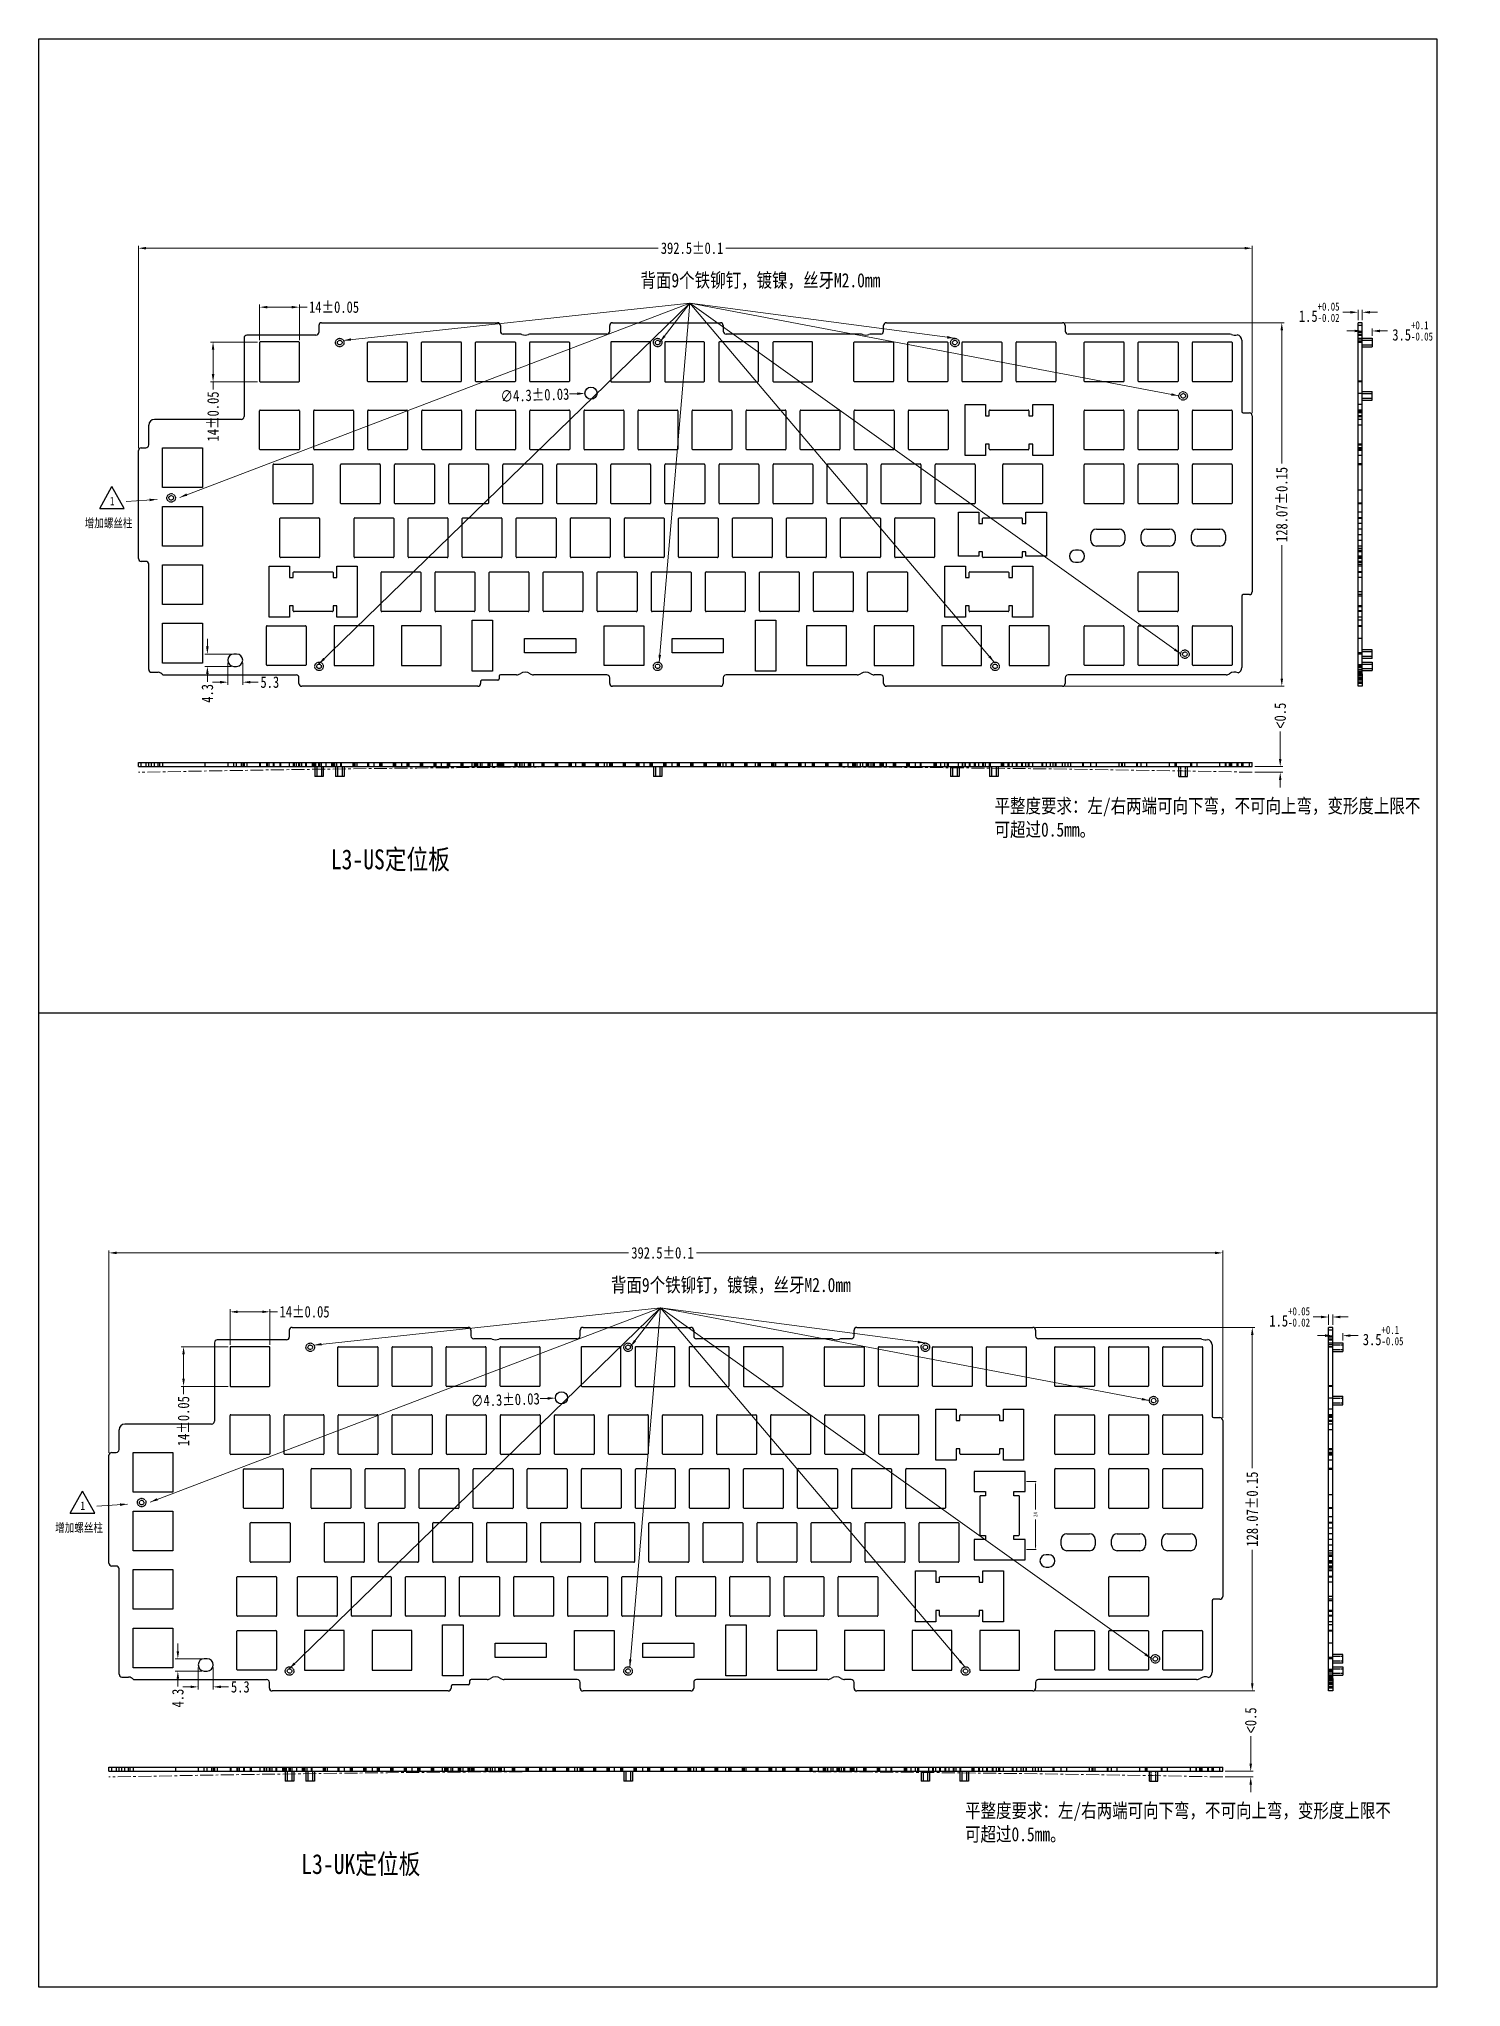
# Model space of a CAD drawing. Header units: inches. Extents: x 465 to 966, y -377 to 309.
import ezdxf

# ---------------------------------------------------------------- set-up
doc = ezdxf.new("R2010")
doc.units = ezdxf.units.IN
doc.header["$LTSCALE"] = 1.21
doc.header["$MEASUREMENT"] = 0
doc.header["$PDMODE"] = 3
doc.header["$PDSIZE"] = 0.3125
doc.linetypes.add('CENTER', pattern=[0.6, 0.375, -0.075, 0.075, -0.075])
doc.linetypes.add('HIDDEN', pattern=[0.2, 0.1, -0.1])
doc.layers.get('0').update_dxf_attribs({"linetype": 'CONTINUOUS'})
doc.layers.get('Defpoints').update_dxf_attribs({"linetype": 'CONTINUOUS'})
for name, color, linetype in [('DEFAULT_2', 8, 'HIDDEN'), ('图层3', 4, 'CONTINUOUS'), ('图框', 7, 'CONTINUOUS'), ('标注尺寸', 2, 'CONTINUOUS')]:
    doc.layers.add(name, color=color, linetype=linetype)
doc.styles.get("Standard").update_dxf_attribs({"font": 'txt', "width": 0.8})
doc.dimstyles.new('YanXiu', dxfattribs={"dimscale": 1.35, "dimtxt": 3, "dimasz": 2, "dimexe": 0.66, "dimexo": 0.66, "dimgap": 0.66, "dimtad": 0, "dimdsep": 46, "dimtxsty": 'STANDARD', "dimcen": 0, "dimclrd": 3, "dimclre": 6, "dimclrt": 3, "dimazin": 2, "dimtm": 1e-09, "dimtfac": 1, "dimtofl": 0, "dimtmove": 0, "dimatfit": 3, "dimfxl": 1, "dimlwd": 5, "dimlwe": 5, "dimarcsym": 0})

msp = doc.modelspace()

# ---------------------------------------------------------------- texts
at = {"char_height": 5, "width": 96.87667, "attachment_point": 1}
for insert in [(676.784, 226.92), (666.381, -127.014)]:
    msp.add_mtext('{\\fSimSun|b0|i0|c134|p2;\\C1;背面9个铁铆钉，镀镍，丝牙M2.0mm}', dxfattribs=dict(at, insert=insert))
at = {"layer": '图层3', "color": 6, "char_height": 3, "attachment_point": 1}
for s, insert, width in [('1', (489.85, 148.121), 1.75792), ('{\\fSimSun|b0|i0|c134|p2;增加螺丝柱}', (480.981, 140.392), 64.25053), ('1', (479.447, -205.813), 1.75792), ('{\\fSimSun|b0|i0|c134|p2;增加螺丝柱}', (470.578, -213.541), 64.25053)]:
    msp.add_mtext(s, dxfattribs=dict(at, insert=insert, width=width))
at = {"layer": '图框', "lineweight": 0, "char_height": 7, "width": 228.28908, "attachment_point": 1}
for s, insert in [('{\\fSimSun|b0|i0|c134|p54;\\C1;L3-US定位板}', (567.663, 23.911)), ('{\\fSimSun|b0|i0|c134|p54;\\C1;L3-UK定位板}', (557.261, -330.023))]:
    msp.add_mtext(s, dxfattribs=dict(at, insert=insert))
at = {"layer": '标注尺寸', "color": 1, "char_height": 5, "width": 151.39759, "attachment_point": 1}
for insert in [(801.55, 41.75), (791.147, -312.184)]:
    msp.add_mtext('{\\fSimSun|b1|i0|c134|p2;平整度要求：左/右两端可向下弯，不可向上弯，变形度上限不可超过0.5mm。}', dxfattribs=dict(at, insert=insert))

# ---------------------------------------------------------------- blocks, each defined once
blk = doc.blocks.new('*D0')
at = {"color": 3, "lineweight": 5}
for p, q in [((902.21, 55.78), (902.21, 65.46)), ((902.21, 48.38), (902.21, 45.68))]:
    blk.add_line(p, q, dxfattribs=at)
at = {"color": 6, "lineweight": 5}
for p, q in [((893.23, 53.08), (903.1, 53.08)), ((893.23, 51.08), (903.1, 51.08))]:
    blk.add_line(p, q, dxfattribs=at)
at = {"color": 3}
for points in [[(901.76, 55.78), (902.66, 55.78), (902.21, 53.08)], [(901.76, 48.38), (902.66, 48.38), (902.21, 51.08)]]:
    blk.add_solid(points, dxfattribs=at)
at = {"layer": 'Defpoints', "color": 0}
for p in [(892.34, 53.08), (892.34, 51.08), (902.21, 51.08)]:
    blk.add_point(p, dxfattribs=at)
at = {"color": 3, "insert": (902.21, 71.02), "char_height": 4.05, "attachment_point": 5, "rotation": 90}
blk.add_mtext('{\\fVineta BT|b0|i0|c0|p82;<}0.5', dxfattribs=at)
blk = doc.blocks.new('*D1')
at = {"color": 6, "lineweight": 5}
for p, q in [((542.59, 203.36), (542.59, 215.84)), ((556.59, 203.36), (556.59, 215.84))]:
    blk.add_line(p, q, dxfattribs=at)
at = {"color": 3, "lineweight": 5}
for p, q in [((545.29, 214.94), (553.89, 214.94)), ((556.59, 214.94), (559.29, 214.94))]:
    blk.add_line(p, q, dxfattribs=at)
at = {"color": 3}
for points in [[(545.29, 215.39), (545.29, 214.49), (542.59, 214.94)], [(553.89, 215.39), (553.89, 214.49), (556.59, 214.94)]]:
    blk.add_solid(points, dxfattribs=at)
at = {"layer": 'Defpoints', "color": 0}
for p in [(556.59, 214.94), (542.59, 202.46), (556.59, 202.46)]:
    blk.add_point(p, dxfattribs=at)
at = {"color": 3, "insert": (568.82, 214.94), "char_height": 4.05, "attachment_point": 5}
blk.add_mtext('14%%P0.05', dxfattribs=at)
blk = doc.blocks.new('*D2')
at = {"color": 6, "lineweight": 5}
for p, q in [((541.9, 202.66), (525.3, 202.66)), ((541.9, 188.66), (525.3, 188.66))]:
    blk.add_line(p, q, dxfattribs=at)
at = {"color": 3, "lineweight": 5}
for p, q in [((526.19, 199.96), (526.19, 191.36)), ((526.19, 188.66), (526.19, 185.96))]:
    blk.add_line(p, q, dxfattribs=at)
at = {"color": 3}
for points in [[(525.74, 199.96), (526.64, 199.96), (526.19, 202.66)], [(525.74, 191.36), (526.64, 191.36), (526.19, 188.66)]]:
    blk.add_solid(points, dxfattribs=at)
at = {"layer": 'Defpoints', "color": 0}
for p in [(542.79, 202.66), (526.19, 188.66), (542.79, 188.66)]:
    blk.add_point(p, dxfattribs=at)
at = {"color": 3, "insert": (526.19, 176.43), "char_height": 4.05, "attachment_point": 5, "rotation": 90}
blk.add_mtext('14%%P0.05', dxfattribs=at)
blk = doc.blocks.new('*D4')
at = {"color": 6, "lineweight": 5}
for p, q in [((826.33, 209.46), (903.65, 209.46)), ((826.33, 81.4), (903.65, 81.4))]:
    blk.add_line(p, q, dxfattribs=at)
at = {"color": 3, "lineweight": 5}
for p, q in [((902.76, 206.76), (902.76, 159.82)), ((902.76, 84.1), (902.76, 131.04))]:
    blk.add_line(p, q, dxfattribs=at)
at = {"color": 3}
for points in [[(902.31, 206.76), (903.21, 206.76), (902.76, 209.46)], [(902.31, 84.1), (903.21, 84.1), (902.76, 81.4)]]:
    blk.add_solid(points, dxfattribs=at)
at = {"layer": 'Defpoints', "color": 0}
for p in [(825.44, 209.46), (825.44, 81.4), (902.76, 81.4)]:
    blk.add_point(p, dxfattribs=at)
at = {"color": 3, "insert": (902.76, 145.43), "char_height": 4.05, "attachment_point": 5, "rotation": 90}
blk.add_mtext('128.07%%P0.15', dxfattribs=at)
blk = doc.blocks.new('*D5')
at = {"color": 3, "lineweight": 5}
for p, q in [((524.18, 95.4), (524.18, 98.1)), ((524.18, 85.7), (524.18, 83))]:
    blk.add_line(p, q, dxfattribs=at)
at = {"color": 6, "lineweight": 5}
for p, q in [((532.61, 92.7), (523.29, 92.7)), ((532.61, 88.4), (523.29, 88.4))]:
    blk.add_line(p, q, dxfattribs=at)
at = {"color": 3}
for points in [[(523.73, 95.4), (524.63, 95.4), (524.18, 92.7)], [(523.73, 85.7), (524.63, 85.7), (524.18, 88.4)]]:
    blk.add_solid(points, dxfattribs=at)
at = {"layer": 'Defpoints', "color": 0}
for p in [(533.5, 92.7), (524.18, 88.4), (533.5, 88.4)]:
    blk.add_point(p, dxfattribs=at)
at = {"color": 3, "insert": (524.18, 78.87), "char_height": 4.05, "attachment_point": 5, "rotation": 90}
blk.add_mtext('4.3', dxfattribs=at)
blk = doc.blocks.new('*D6')
at = {"color": 6, "lineweight": 5}
for p, q in [((531.35, 89.66), (531.35, 81.93)), ((536.65, 89.66), (536.65, 81.93))]:
    blk.add_line(p, q, dxfattribs=at)
at = {"color": 3, "lineweight": 5}
for p, q in [((528.65, 82.82), (525.95, 82.82)), ((539.35, 82.82), (542.05, 82.82))]:
    blk.add_line(p, q, dxfattribs=at)
at = {"color": 3}
for points in [[(528.65, 83.27), (528.65, 82.37), (531.35, 82.82)], [(539.35, 83.27), (539.35, 82.37), (536.65, 82.82)]]:
    blk.add_solid(points, dxfattribs=at)
at = {"layer": 'Defpoints', "color": 0}
for p in [(531.35, 90.55), (536.65, 90.55), (536.65, 82.82)]:
    blk.add_point(p, dxfattribs=at)
at = {"color": 3, "insert": (546.18, 82.82), "char_height": 4.05, "attachment_point": 5}
blk.add_mtext('5.3', dxfattribs=at)
blk = doc.blocks.new('*D8')
at = {"color": 3, "lineweight": 5}
for p, q in [((928.43, 206.55), (925.73, 206.55)), ((937.33, 206.55), (940.03, 206.55))]:
    blk.add_line(p, q, dxfattribs=at)
at = {"color": 6, "lineweight": 5}
for p, q in [((931.13, 204.86), (931.13, 207.44)), ((934.63, 204.86), (934.63, 207.44))]:
    blk.add_line(p, q, dxfattribs=at)
at = {"color": 3}
for points in [[(928.43, 207), (928.43, 206.1), (931.13, 206.55)], [(937.33, 207), (937.33, 206.1), (934.63, 206.55)]]:
    blk.add_solid(points, dxfattribs=at)
at = {"layer": 'Defpoints', "color": 0}
for p in [(931.13, 206.55), (931.13, 203.96), (934.63, 203.96)]:
    blk.add_point(p, dxfattribs=at)
at = {"color": 3, "insert": (948.86, 206.55), "char_height": 4.05, "attachment_point": 5}
blk.add_mtext('3.5{\\H0.7x;\\S+0.1^ -0.05;}', dxfattribs=at)
blk = doc.blocks.new('*D9')
at = {"color": 3, "lineweight": 5}
for p, q in [((926.93, 213.13), (924.23, 213.13)), ((933.83, 213.13), (936.53, 213.13))]:
    blk.add_line(p, q, dxfattribs=at)
at = {"color": 6, "lineweight": 5}
for p, q in [((929.63, 210.36), (929.63, 214.02)), ((931.13, 210.36), (931.13, 214.02))]:
    blk.add_line(p, q, dxfattribs=at)
at = {"color": 3}
for points in [[(926.93, 213.58), (926.93, 212.68), (929.63, 213.13)], [(933.83, 213.58), (933.83, 212.68), (931.13, 213.13)]]:
    blk.add_solid(points, dxfattribs=at)
at = {"layer": 'Defpoints', "color": 0}
for p in [(929.63, 213.13), (929.63, 209.46), (931.13, 209.46)]:
    blk.add_point(p, dxfattribs=at)
at = {"color": 3, "insert": (915.94, 213.13), "char_height": 4.05, "attachment_point": 5}
blk.add_mtext('1.5{\\H0.7x;\\S+0.05^ -0.02;}', dxfattribs=at)
blk = doc.blocks.new('*D10')
at = {"color": 3, "lineweight": 5}
blk.add_line((651.81, 184.37), (654.51, 184.46), dxfattribs=at)
at = {"color": 3}
blk.add_solid([(654.49, 184.91), (654.52, 184.01), (657.2, 184.55)], dxfattribs=at)
at = {"layer": 'Defpoints', "color": 0}
for p in [(657.2, 184.55), (661.5, 184.7)]:
    blk.add_point(p, dxfattribs=at)
at = {"color": 3, "insert": (639.58, 183.94), "char_height": 4.05, "attachment_point": 5, "rotation": 1.96989}
blk.add_mtext('∅4.3%%P0.03', dxfattribs=at)
blk = doc.blocks.new('*D23')
at = {"color": 3, "lineweight": 5}
for p, q in [((891.81, -298.16), (891.81, -288.48)), ((891.81, -305.56), (891.81, -308.26))]:
    blk.add_line(p, q, dxfattribs=at)
at = {"color": 6, "lineweight": 5}
for p, q in [((882.83, -300.86), (892.7, -300.86)), ((882.83, -302.86), (892.7, -302.86))]:
    blk.add_line(p, q, dxfattribs=at)
at = {"color": 3}
for points in [[(891.36, -298.16), (892.26, -298.16), (891.81, -300.86)], [(891.36, -305.56), (892.26, -305.56), (891.81, -302.86)]]:
    blk.add_solid(points, dxfattribs=at)
at = {"layer": 'Defpoints', "color": 0}
for p in [(881.94, -300.86), (881.94, -302.86), (891.81, -302.86)]:
    blk.add_point(p, dxfattribs=at)
at = {"color": 3, "insert": (891.81, -282.92), "char_height": 4.05, "attachment_point": 5, "rotation": 90}
blk.add_mtext('{\\fVineta BT|b0|i0|c0|p82;<}0.5', dxfattribs=at)
blk = doc.blocks.new('*D19')
at = {"color": 6, "lineweight": 5}
for p, q in [((532.19, -150.58), (532.19, -138.1)), ((546.19, -150.58), (546.19, -138.1))]:
    blk.add_line(p, q, dxfattribs=at)
at = {"color": 3, "lineweight": 5}
for p, q in [((534.89, -138.99), (543.49, -138.99)), ((546.19, -138.99), (548.89, -138.99))]:
    blk.add_line(p, q, dxfattribs=at)
at = {"color": 3}
for points in [[(534.89, -138.54), (534.89, -139.44), (532.19, -138.99)], [(543.49, -138.54), (543.49, -139.44), (546.19, -138.99)]]:
    blk.add_solid(points, dxfattribs=at)
at = {"layer": 'Defpoints', "color": 0}
for p in [(546.19, -138.99), (532.19, -151.47), (546.19, -151.47)]:
    blk.add_point(p, dxfattribs=at)
at = {"color": 3, "insert": (558.42, -138.99), "char_height": 4.05, "attachment_point": 5}
blk.add_mtext('14%%P0.05', dxfattribs=at)
blk = doc.blocks.new('*D20')
at = {"color": 6, "lineweight": 5}
for p, q in [((531.5, -151.27), (514.9, -151.27)), ((531.5, -165.27), (514.9, -165.27))]:
    blk.add_line(p, q, dxfattribs=at)
at = {"color": 3, "lineweight": 5}
for p, q in [((515.79, -153.97), (515.79, -162.57)), ((515.79, -165.27), (515.79, -167.97))]:
    blk.add_line(p, q, dxfattribs=at)
at = {"color": 3}
for points in [[(515.34, -153.97), (516.24, -153.97), (515.79, -151.27)], [(515.34, -162.57), (516.24, -162.57), (515.79, -165.27)]]:
    blk.add_solid(points, dxfattribs=at)
at = {"layer": 'Defpoints', "color": 0}
for p in [(532.39, -151.27), (515.79, -165.27), (532.39, -165.27)]:
    blk.add_point(p, dxfattribs=at)
at = {"color": 3, "insert": (515.79, -177.5), "char_height": 4.05, "attachment_point": 5, "rotation": 90}
blk.add_mtext('14%%P0.05', dxfattribs=at)
blk = doc.blocks.new('*D22')
at = {"color": 6, "lineweight": 5}
for p, q in [((815.93, -144.47), (893.25, -144.47)), ((815.93, -272.54), (893.25, -272.54))]:
    blk.add_line(p, q, dxfattribs=at)
at = {"color": 3, "lineweight": 5}
for p, q in [((892.36, -147.17), (892.36, -194.11)), ((892.36, -269.84), (892.36, -222.89))]:
    blk.add_line(p, q, dxfattribs=at)
at = {"color": 3}
for points in [[(891.91, -147.17), (892.81, -147.17), (892.36, -144.47)], [(891.91, -269.84), (892.81, -269.84), (892.36, -272.54)]]:
    blk.add_solid(points, dxfattribs=at)
at = {"layer": 'Defpoints', "color": 0}
for p in [(815.04, -144.47), (815.04, -272.54), (892.36, -272.54)]:
    blk.add_point(p, dxfattribs=at)
at = {"color": 3, "insert": (892.36, -208.5), "char_height": 4.05, "attachment_point": 5, "rotation": 90}
blk.add_mtext('128.07%%P0.15', dxfattribs=at)
blk = doc.blocks.new('*D15')
at = {"color": 3, "lineweight": 5}
for p, q in [((513.78, -258.54), (513.78, -255.84)), ((513.78, -268.24), (513.78, -270.94))]:
    blk.add_line(p, q, dxfattribs=at)
at = {"color": 6, "lineweight": 5}
for p, q in [((522.21, -261.24), (512.89, -261.24)), ((522.21, -265.54), (512.89, -265.54))]:
    blk.add_line(p, q, dxfattribs=at)
at = {"color": 3}
for points in [[(513.33, -258.54), (514.23, -258.54), (513.78, -261.24)], [(513.33, -268.24), (514.23, -268.24), (513.78, -265.54)]]:
    blk.add_solid(points, dxfattribs=at)
at = {"layer": 'Defpoints', "color": 0}
for p in [(513.78, -265.54), (523.1, -261.24), (523.1, -265.54)]:
    blk.add_point(p, dxfattribs=at)
at = {"color": 3, "insert": (513.78, -275.07), "char_height": 4.05, "attachment_point": 5, "rotation": 90}
blk.add_mtext('4.3', dxfattribs=at)
blk = doc.blocks.new('*D16')
at = {"color": 6, "lineweight": 5}
for p, q in [((520.95, -264.28), (520.95, -272)), ((526.25, -264.28), (526.25, -272))]:
    blk.add_line(p, q, dxfattribs=at)
at = {"color": 3, "lineweight": 5}
for p, q in [((518.25, -271.11), (515.55, -271.11)), ((528.95, -271.11), (531.65, -271.11))]:
    blk.add_line(p, q, dxfattribs=at)
at = {"color": 3}
for points in [[(518.25, -270.66), (518.25, -271.56), (520.95, -271.11)], [(528.95, -270.66), (528.95, -271.56), (526.25, -271.11)]]:
    blk.add_solid(points, dxfattribs=at)
at = {"layer": 'Defpoints', "color": 0}
for p in [(520.95, -263.39), (526.25, -263.39), (526.25, -271.11)]:
    blk.add_point(p, dxfattribs=at)
at = {"color": 3, "insert": (535.78, -271.11), "char_height": 4.05, "attachment_point": 5}
blk.add_mtext('5.3', dxfattribs=at)
blk = doc.blocks.new('*D17')
at = {"color": 3, "lineweight": 5}
for p, q in [((918.03, -147.38), (915.33, -147.38)), ((926.93, -147.38), (929.63, -147.38))]:
    blk.add_line(p, q, dxfattribs=at)
at = {"color": 6, "lineweight": 5}
for p, q in [((920.73, -149.08), (920.73, -146.49)), ((924.23, -149.08), (924.23, -146.49))]:
    blk.add_line(p, q, dxfattribs=at)
at = {"color": 3}
for points in [[(918.03, -146.93), (918.03, -147.83), (920.73, -147.38)], [(926.93, -146.93), (926.93, -147.83), (924.23, -147.38)]]:
    blk.add_solid(points, dxfattribs=at)
at = {"layer": 'Defpoints', "color": 0}
for p in [(920.73, -147.38), (920.73, -149.97), (924.23, -149.97)]:
    blk.add_point(p, dxfattribs=at)
at = {"color": 3, "insert": (938.46, -147.38), "char_height": 4.05, "attachment_point": 5}
blk.add_mtext('3.5{\\H0.7x;\\S+0.1^ -0.05;}', dxfattribs=at)
blk = doc.blocks.new('*D18')
at = {"color": 3, "lineweight": 5}
for p, q in [((916.53, -140.81), (913.83, -140.81)), ((923.43, -140.81), (926.13, -140.81))]:
    blk.add_line(p, q, dxfattribs=at)
at = {"color": 6, "lineweight": 5}
for p, q in [((919.23, -143.58), (919.23, -139.92)), ((920.73, -143.58), (920.73, -139.92))]:
    blk.add_line(p, q, dxfattribs=at)
at = {"color": 3}
for points in [[(916.53, -140.36), (916.53, -141.26), (919.23, -140.81)], [(923.43, -140.36), (923.43, -141.26), (920.73, -140.81)]]:
    blk.add_solid(points, dxfattribs=at)
at = {"layer": 'Defpoints', "color": 0}
for p in [(919.23, -140.81), (919.23, -144.47), (920.73, -144.47)]:
    blk.add_point(p, dxfattribs=at)
at = {"color": 3, "insert": (905.54, -140.81), "char_height": 4.05, "attachment_point": 5}
blk.add_mtext('1.5{\\H0.7x;\\S+0.05^ -0.02;}', dxfattribs=at)
blk = doc.blocks.new('*D14')
at = {"color": 3, "lineweight": 5}
blk.add_line((641.41, -169.57), (644.1, -169.48), dxfattribs=at)
at = {"color": 3}
blk.add_solid([(644.09, -169.03), (644.12, -169.93), (646.8, -169.38)], dxfattribs=at)
at = {"layer": 'Defpoints', "color": 0}
for p in [(646.8, -169.38), (651.1, -169.24)]:
    blk.add_point(p, dxfattribs=at)
at = {"color": 3, "insert": (629.18, -169.99), "char_height": 4.05, "attachment_point": 5, "rotation": 1.96989}
blk.add_mtext('∅4.3%%P0.03', dxfattribs=at)
blk = doc.blocks.new('*D46')
at = {"color": 3, "lineweight": 5}
for p, q in [((812.78, -198.75), (816.26, -198.75)), ((815.99, -200.1), (815.99, -208.6)), ((815.99, -221.4), (815.99, -212.18)), ((812.78, -222.75), (816.26, -222.75))]:
    blk.add_line(p, q, dxfattribs=at)
at = {"color": 3}
for points in [[(815.77, -200.1), (816.22, -200.1), (815.99, -198.75)], [(815.77, -221.4), (816.22, -221.4), (815.99, -222.75)]]:
    blk.add_solid(points, dxfattribs=at)
at = {"layer": 'Defpoints', "color": 0}
for p in [(812.37, -198.75), (812.37, -222.75), (815.99, -222.75)]:
    blk.add_point(p, dxfattribs=at)
at = {"color": 3, "insert": (815.99, -210.39), "char_height": 1.35, "attachment_point": 5, "rotation": 90}
blk.add_mtext('24', dxfattribs=at)
blk = doc.blocks.new('*D47')
at = {"color": 6, "lineweight": 5}
for p, q in [((499.9, 165.29), (499.9, 236.59)), ((892.34, 177.57), (892.34, 236.59))]:
    blk.add_line(p, q, dxfattribs=at)
at = {"color": 3, "lineweight": 5}
for p, q in [((502.6, 235.7), (683, 235.7)), ((889.64, 235.7), (706.92, 235.7))]:
    blk.add_line(p, q, dxfattribs=at)
at = {"color": 3}
for points in [[(502.6, 236.15), (502.6, 235.25), (499.9, 235.7)], [(889.64, 236.15), (889.64, 235.25), (892.34, 235.7)]]:
    blk.add_solid(points, dxfattribs=at)
at = {"layer": 'Defpoints', "color": 0}
for p in [(892.34, 235.7), (892.34, 176.68), (499.9, 164.4)]:
    blk.add_point(p, dxfattribs=at)
at = {"color": 3, "insert": (694.96, 235.7), "char_height": 4.05, "attachment_point": 5}
blk.add_mtext('392.5%%P0.1', dxfattribs=at)
blk = doc.blocks.new('*D48')
at = {"color": 6, "lineweight": 5}
for p, q in [((489.5, -188.65), (489.5, -117.34)), ((881.94, -176.36), (881.94, -117.34))]:
    blk.add_line(p, q, dxfattribs=at)
at = {"color": 3, "lineweight": 5}
for p, q in [((492.2, -118.23), (672.6, -118.23)), ((879.24, -118.23), (696.52, -118.23))]:
    blk.add_line(p, q, dxfattribs=at)
at = {"color": 3}
for points in [[(492.2, -117.78), (492.2, -118.68), (489.5, -118.23)], [(879.24, -117.78), (879.24, -118.68), (881.94, -118.23)]]:
    blk.add_solid(points, dxfattribs=at)
at = {"layer": 'Defpoints', "color": 0}
for p in [(881.94, -118.23), (881.94, -177.25), (489.5, -189.54)]:
    blk.add_point(p, dxfattribs=at)
at = {"color": 3, "insert": (684.56, -118.23), "char_height": 4.05, "attachment_point": 5}
blk.add_mtext('392.5%%P0.1', dxfattribs=at)

# ---------------------------------------------------------------- dimensions: what is measured, and where the dimension line sits
for base, p1, p2, text, picture, middle in [((892.339, 235.703), (499.899, 164.396), (892.339, 176.681), '392.5%%P0.1', '*D47', (694.961, 235.703)), ((931.132, 206.554), (934.632, 203.965), (931.132, 203.965), '<>{\\H0.7x;\\S+0.1^ -0.05;}', '*D8', (948.861, 206.554)), ((881.936, -118.231), (489.496, -189.538), (881.936, -177.253), '392.5%%P0.1', '*D48', (684.558, -118.231)), ((920.73, -147.38), (924.23, -149.969), (920.73, -149.969), '<>{\\H0.7x;\\S+0.1^ -0.05;}', '*D17', (938.459, -147.38))]:
    dim = msp.add_linear_dim(base=base, p1=p1, p2=p2, text=text, dimstyle='YanXiu')
    dim.commit()
    dim.dimension.update_dxf_attribs({"geometry": picture, "text_midpoint": middle, "dimtype": 160})
for base, p1, p2, text, picture, middle in [((556.589, 214.945), (542.589, 202.465), (556.589, 202.465), '<>%%P0.05', '*D1', (568.82, 214.945)), ((929.632, 213.127), (931.132, 209.465), (929.632, 209.465), '<>{\\H0.7x;\\S+0.05^ -0.02;}', '*D9', (915.943, 213.127)), ((546.186, -138.989), (532.186, -151.469), (546.186, -151.469), '<>%%P0.05', '*D19', (558.417, -138.989)), ((919.23, -140.807), (920.73, -144.469), (919.23, -144.469), '<>{\\H0.7x;\\S+0.05^ -0.02;}', '*D18', (905.541, -140.807))]:
    dim = msp.add_linear_dim(base=base, p1=p1, p2=p2, text=text, dimstyle='YanXiu')
    dim.commit()
    dim.dimension.update_dxf_attribs({"geometry": picture, "text_midpoint": middle})
for base, p1, p2, text, picture, middle in [((902.762, 81.396), (825.439, 209.465), (825.439, 81.396), '<>%%P0.15', '*D4', (902.762, 145.431)), ((902.211, 51.079), (892.339, 53.079), (892.339, 51.079), '{\\fVineta BT|b0|i0|c0|p82;<}0.5', '*D0', (902.211, 71.016)), ((892.36, -272.538), (815.036, -144.469), (815.036, -272.538), '<>%%P0.15', '*D22', (892.36, -208.503)), ((891.809, -302.855), (881.936, -300.855), (881.936, -302.855), '{\\fVineta BT|b0|i0|c0|p82;<}0.5', '*D23', (891.809, -282.918))]:
    dim = msp.add_linear_dim(base=base, p1=p1, p2=p2, angle=90, text=text, dimstyle='YanXiu')
    dim.commit()
    dim.dimension.update_dxf_attribs({"geometry": picture, "text_midpoint": middle, "dimtype": 160})
for base, p1, p2, picture, middle in [((526.189, 188.665), (542.789, 202.665), (542.789, 188.665), '*D2', (526.189, 176.434)), ((515.786, -165.269), (532.386, -151.269), (532.386, -165.269), '*D20', (515.786, -177.5))]:
    dim = msp.add_linear_dim(base=base, p1=p1, p2=p2, angle=90, text='<>%%P0.05', dimstyle='YanXiu')
    dim.commit()
    dim.dimension.update_dxf_attribs({"geometry": picture, "text_midpoint": middle})
for p1, p2, picture, middle in [((661.502, 184.699), (657.205, 184.551), '*D10', (639.584, 183.945)), ((651.1, -169.235), (646.802, -169.383), '*D14', (629.182, -169.989))]:
    dim = msp.add_diameter_dim_2p(p1=p1, p2=p2, text='<>%%P0.03', dimstyle='YanXiu')
    dim.commit()
    dim.dimension.update_dxf_attribs({"geometry": picture, "text_midpoint": middle})
for base, p1, p2, picture, middle in [((524.184, 88.396), (533.499, 92.696), (533.499, 88.396), '*D5', (524.184, 78.865)), ((513.781, -265.538), (523.096, -261.238), (523.096, -265.538), '*D15', (513.781, -275.069))]:
    dim = msp.add_linear_dim(base=base, p1=p1, p2=p2, angle=90, dimstyle='YanXiu')
    dim.commit()
    dim.dimension.update_dxf_attribs({"geometry": picture, "text_midpoint": middle})
for base, p1, p2, picture, middle in [((536.649, 82.821), (531.349, 90.546), (536.649, 90.546), '*D6', (546.18, 82.821)), ((526.246, -271.113), (520.946, -263.388), (526.246, -263.388), '*D16', (535.777, -271.113))]:
    dim = msp.add_linear_dim(base=base, p1=p1, p2=p2, dimstyle='YanXiu')
    dim.commit()
    dim.dimension.update_dxf_attribs({"geometry": picture, "text_midpoint": middle})
dim = msp.add_linear_dim(base=(815.995, -222.753), p1=(812.375, -198.753), p2=(812.375, -222.753), angle=90, dimstyle='YanXiu', override={"dimtxt": 1, "dimasz": 1, "dimexe": 0.2, "dimexo": 0.3, "dimclre": 3})
dim.commit()
dim.dimension.update_dxf_attribs({"geometry": '*D46', "text_midpoint": (815.995, -210.387), "dimtype": 160})

# ---------------------------------------------------------------- linework, layer by layer
at = {"color": 7, "linetype": 'Continuous'}
for p, q in [((563.439, 208.465), (563.439, 206.065)), ((564.439, 209.465), (626.439, 209.465)), ((627.439, 208.465), (627.439, 206.465)), ((665.939, 206.465), (665.939, 208.465)), ((666.939, 209.465), (704.939, 209.465)), ((705.939, 208.465), (705.939, 206.465)), ((762.439, 206.465), (762.439, 208.465)), ((763.439, 209.465), (825.439, 209.465)), ((826.439, 208.465), (826.439, 206.465)), ((929.632, 205.634), (929.632, 209.465)), ((931.132, 209.465), (929.632, 209.465)), ((931.132, 208.465), (929.632, 208.465)), ((929.632, 206.465), (931.132, 206.465)), ((931.132, 86.105), (931.132, 209.465)), ((537.089, 204.065), (537.089, 176.396)), ((562.439, 205.065), (538.089, 205.065)), ((542.589, 202.465), (542.589, 188.865)), ((556.389, 202.665), (542.789, 202.665)), ((556.589, 188.865), (556.589, 202.465)), ((580.604, 188.865), (580.604, 202.465)), ((580.804, 202.665), (594.404, 202.665)), ((594.604, 202.465), (594.604, 188.865)), ((599.654, 188.865), (599.654, 202.465)), ((599.854, 202.665), (613.454, 202.665)), ((613.654, 202.465), (613.654, 188.865)), ((618.704, 188.865), (618.704, 202.465)), ((618.904, 202.665), (632.504, 202.665)), ((634.219, 205.465), (628.439, 205.465)), ((632.704, 202.465), (632.704, 188.865)), ((637.754, 188.865), (637.754, 202.465)), ((637.954, 202.665), (651.554, 202.665)), ((664.939, 205.465), (638.059, 205.465)), ((651.754, 202.465), (651.754, 188.865)), ((666.294, 202.465), (666.294, 188.865)), ((680.094, 202.665), (666.494, 202.665)), ((680.294, 188.865), (680.294, 202.465)), ((685.344, 202.465), (685.344, 188.865)), ((699.144, 202.665), (685.544, 202.665)), ((699.344, 188.865), (699.344, 202.465)), ((704.394, 202.465), (704.394, 188.865)), ((718.194, 202.665), (704.594, 202.665)), ((754.219, 205.465), (706.939, 205.465)), ((718.394, 188.865), (718.394, 202.465)), ((723.444, 202.465), (723.444, 188.865)), ((737.244, 202.665), (723.644, 202.665)), ((737.444, 188.865), (737.444, 202.465)), ((751.994, 188.865), (751.994, 202.465)), ((752.194, 202.665), (765.794, 202.665)), ((761.439, 205.465), (758.059, 205.465)), ((765.994, 202.465), (765.994, 188.865)), ((771.044, 188.865), (771.044, 202.465)), ((771.244, 202.665), (784.844, 202.665)), ((785.044, 202.465), (785.044, 188.865)), ((790.094, 188.865), (790.094, 202.465)), ((790.294, 202.665), (803.894, 202.665)), ((804.094, 202.465), (804.094, 188.865)), ((809.144, 188.865), (809.144, 202.465)), ((809.344, 202.665), (822.944, 202.665)), ((823.144, 202.465), (823.144, 188.865)), ((884.219, 205.465), (827.439, 205.465)), ((833.149, 188.865), (833.149, 202.465)), ((833.349, 202.665), (846.949, 202.665)), ((847.149, 202.465), (847.149, 188.865)), ((852.199, 188.865), (852.199, 202.465)), ((852.399, 202.665), (865.999, 202.665)), ((866.199, 202.465), (866.199, 188.865)), ((871.249, 188.865), (871.249, 202.465)), ((871.449, 202.665), (885.049, 202.665)), ((885.249, 202.465), (885.249, 188.865)), ((888.639, 203.282), (888.639, 178.181)), ((929.632, 205.465), (931.132, 205.465)), ((929.632, 81.396), (929.632, 205.46)), ((929.632, 205.311), (931.132, 205.311)), ((931.132, 205.233), (929.632, 205.233)), ((931.132, 203.282), (929.632, 203.282)), ((931.132, 203.965), (934.632, 203.965)), ((931.132, 200.965), (934.632, 200.965)), ((934.632, 203.965), (934.632, 200.965)), ((542.789, 188.665), (556.389, 188.665)), ((594.404, 188.665), (580.804, 188.665)), ((613.454, 188.665), (599.854, 188.665)), ((632.504, 188.665), (618.904, 188.665)), ((651.554, 188.665), (637.954, 188.665)), ((666.494, 188.665), (680.094, 188.665)), ((685.544, 188.665), (699.144, 188.665)), ((704.594, 188.665), (718.194, 188.665)), ((723.644, 188.665), (737.244, 188.665)), ((765.794, 188.665), (752.194, 188.665)), ((784.844, 188.665), (771.244, 188.665)), ((803.894, 188.665), (790.294, 188.665)), ((822.944, 188.665), (809.344, 188.665)), ((846.949, 188.665), (833.349, 188.665)), ((865.999, 188.665), (852.399, 188.665)), ((885.049, 188.665), (871.449, 188.665)), ((542.589, 164.931), (542.589, 178.431)), ((542.839, 178.681), (556.339, 178.681)), ((556.589, 178.431), (556.589, 164.931)), ((561.639, 164.931), (561.639, 178.431)), ((561.889, 178.681), (575.389, 178.681)), ((575.639, 178.431), (575.639, 164.931)), ((580.689, 164.931), (580.689, 178.431)), ((580.939, 178.681), (594.439, 178.681)), ((594.689, 178.431), (594.689, 164.931)), ((599.739, 164.931), (599.739, 178.431)), ((599.989, 178.681), (613.489, 178.681)), ((613.739, 178.431), (613.739, 164.931)), ((618.789, 164.931), (618.789, 178.431)), ((619.039, 178.681), (632.539, 178.681)), ((632.789, 178.431), (632.789, 164.931)), ((637.839, 164.931), (637.839, 178.431)), ((638.089, 178.681), (651.589, 178.681)), ((651.839, 178.431), (651.839, 164.931)), ((656.889, 164.931), (656.889, 178.431)), ((657.139, 178.681), (670.639, 178.681)), ((670.889, 178.431), (670.889, 164.931)), ((675.939, 164.931), (675.939, 178.431)), ((676.189, 178.681), (689.689, 178.681)), ((689.939, 178.431), (689.939, 164.931)), ((694.989, 164.931), (694.989, 178.431)), ((695.239, 178.681), (708.739, 178.681)), ((708.989, 178.431), (708.989, 164.931)), ((714.039, 164.931), (714.039, 178.431)), ((714.289, 178.681), (727.789, 178.681)), ((728.039, 178.431), (728.039, 164.931)), ((733.089, 164.931), (733.089, 178.431)), ((733.339, 178.681), (746.839, 178.681)), ((747.089, 178.431), (747.089, 164.931)), ((752.139, 164.931), (752.139, 178.431)), ((752.389, 178.681), (765.889, 178.681)), ((766.139, 178.431), (766.139, 164.931)), ((771.189, 164.931), (771.189, 178.431)), ((771.439, 178.681), (784.939, 178.681)), ((785.189, 178.431), (785.189, 164.931)), ((791.21, 180.696), (798.41, 180.696)), ((791.21, 162.696), (791.21, 180.696)), ((798.41, 180.696), (798.41, 176.696)), ((799.984, 178.681), (813.394, 178.681)), ((815.064, 180.696), (822.207, 180.696)), ((815.064, 176.696), (815.064, 180.696)), ((822.207, 180.696), (822.207, 162.696)), ((833.149, 164.931), (833.149, 178.431)), ((833.399, 178.681), (846.899, 178.681)), ((847.149, 178.431), (847.149, 164.931)), ((852.199, 164.931), (852.199, 178.431)), ((852.449, 178.681), (865.949, 178.681)), ((866.199, 178.431), (866.199, 164.931)), ((871.249, 164.931), (871.249, 178.431)), ((871.499, 178.681), (884.999, 178.681)), ((885.249, 178.431), (885.249, 164.931)), ((931.132, 185.181), (934.632, 185.181)), ((931.132, 182.181), (934.632, 182.181)), ((934.632, 182.181), (934.632, 185.181)), ((503.499, 166.396), (503.499, 173.396)), ((536.089, 175.396), (505.499, 175.396)), ((798.41, 176.696), (799.704, 176.696)), ((799.704, 176.696), (799.704, 178.401)), ((813.674, 178.401), (813.674, 176.696)), ((813.674, 176.696), (815.064, 176.696)), ((889.139, 177.681), (891.339, 177.681)), ((892.339, 176.681), (892.339, 114.681)), ((929.632, 178.181), (931.132, 178.181)), ((931.132, 177.681), (929.632, 177.681)), ((931.132, 176.681), (929.632, 176.681)), ((500.899, 165.396), (502.499, 165.396)), ((508.419, 151.356), (508.419, 165.356)), ((508.419, 165.356), (522.419, 165.356)), ((522.419, 165.356), (522.419, 151.356)), ((799.704, 166.696), (798.41, 166.696)), ((798.41, 166.696), (798.41, 162.696)), ((799.704, 164.991), (799.704, 166.696)), ((813.394, 164.711), (799.984, 164.711)), ((815.064, 166.696), (813.674, 166.696)), ((813.674, 166.696), (813.674, 164.991)), ((815.064, 162.696), (815.064, 166.696)), ((499.899, 126.396), (499.899, 164.396)), ((556.339, 164.681), (542.839, 164.681)), ((547.339, 145.931), (547.339, 159.431)), ((547.589, 159.681), (561.089, 159.681)), ((561.339, 159.431), (561.339, 145.931)), ((575.389, 164.681), (561.889, 164.681)), ((571.124, 145.946), (571.124, 159.446)), ((571.374, 159.696), (584.874, 159.696)), ((594.439, 164.681), (580.939, 164.681)), ((585.124, 159.446), (585.124, 145.946)), ((590.174, 145.946), (590.174, 159.446)), ((590.424, 159.696), (603.924, 159.696)), ((613.489, 164.681), (599.989, 164.681)), ((604.174, 159.446), (604.174, 145.946)), ((609.224, 145.946), (609.224, 159.446)), ((609.474, 159.696), (622.974, 159.696)), ((632.539, 164.681), (619.039, 164.681)), ((623.224, 159.446), (623.224, 145.946)), ((628.274, 145.946), (628.274, 159.446)), ((628.524, 159.696), (642.024, 159.696)), ((651.589, 164.681), (638.089, 164.681)), ((642.274, 159.446), (642.274, 145.946)), ((647.324, 145.946), (647.324, 159.446)), ((647.574, 159.696), (661.074, 159.696)), ((670.639, 164.681), (657.139, 164.681)), ((661.324, 159.446), (661.324, 145.946)), ((666.374, 145.946), (666.374, 159.446)), ((666.624, 159.696), (680.124, 159.696)), ((689.689, 164.681), (676.189, 164.681)), ((680.374, 159.446), (680.374, 145.946)), ((685.424, 145.946), (685.424, 159.446)), ((685.674, 159.696), (699.174, 159.696)), ((708.739, 164.681), (695.239, 164.681)), ((699.424, 159.446), (699.424, 145.946)), ((704.474, 145.946), (704.474, 159.446)), ((704.724, 159.696), (718.224, 159.696)), ((727.789, 164.681), (714.289, 164.681)), ((718.474, 159.446), (718.474, 145.946)), ((723.524, 145.946), (723.524, 159.446)), ((723.774, 159.696), (737.274, 159.696)), ((746.839, 164.681), (733.339, 164.681)), ((737.524, 159.446), (737.524, 145.946)), ((742.574, 145.946), (742.574, 159.446)), ((742.824, 159.696), (756.324, 159.696)), ((765.889, 164.681), (752.389, 164.681)), ((756.574, 159.446), (756.574, 145.946)), ((761.624, 145.946), (761.624, 159.446)), ((761.874, 159.696), (775.374, 159.696)), ((784.939, 164.681), (771.439, 164.681)), ((775.624, 159.446), (775.624, 145.946)), ((780.674, 145.946), (780.674, 159.446)), ((780.924, 159.696), (794.424, 159.696)), ((798.41, 162.696), (791.21, 162.696)), ((794.674, 159.446), (794.674, 145.946)), ((804.424, 145.946), (804.424, 159.446)), ((804.674, 159.696), (818.174, 159.696)), ((822.207, 162.696), (815.064, 162.696)), ((818.424, 159.446), (818.424, 145.946)), ((833.149, 145.946), (833.149, 159.446)), ((846.899, 164.681), (833.399, 164.681)), ((833.399, 159.696), (846.899, 159.696)), ((847.149, 159.446), (847.149, 145.946)), ((852.199, 145.946), (852.199, 159.446)), ((865.949, 164.681), (852.449, 164.681)), ((852.449, 159.696), (865.949, 159.696)), ((866.199, 159.446), (866.199, 145.946)), ((871.249, 145.946), (871.249, 159.446)), ((884.999, 164.681), (871.499, 164.681)), ((871.499, 159.696), (884.999, 159.696)), ((885.249, 159.446), (885.249, 145.946)), ((522.419, 151.356), (508.419, 151.356)), ((508.419, 130.756), (508.419, 144.756)), ((508.419, 144.756), (522.419, 144.756)), ((522.419, 144.756), (522.419, 130.756)), ((561.089, 145.681), (547.589, 145.681)), ((584.874, 145.696), (571.374, 145.696)), ((603.924, 145.696), (590.424, 145.696)), ((622.974, 145.696), (609.474, 145.696)), ((642.024, 145.696), (628.524, 145.696)), ((661.074, 145.696), (647.574, 145.696)), ((680.124, 145.696), (666.624, 145.696)), ((699.174, 145.696), (685.674, 145.696)), ((718.224, 145.696), (704.724, 145.696)), ((737.274, 145.696), (723.774, 145.696)), ((756.324, 145.696), (742.824, 145.696)), ((775.374, 145.696), (761.874, 145.696)), ((794.424, 145.696), (780.924, 145.696)), ((818.174, 145.696), (804.674, 145.696)), ((846.899, 145.696), (833.399, 145.696)), ((865.949, 145.696), (852.449, 145.696)), ((884.999, 145.696), (871.499, 145.696)), ((549.714, 126.946), (549.714, 140.446)), ((549.964, 140.696), (563.464, 140.696)), ((563.714, 140.446), (563.714, 126.946)), ((575.874, 126.946), (575.874, 140.446)), ((576.124, 140.696), (589.624, 140.696)), ((589.874, 140.446), (589.874, 126.946)), ((594.924, 126.946), (594.924, 140.446)), ((595.174, 140.696), (608.674, 140.696)), ((608.924, 140.446), (608.924, 126.946)), ((613.974, 126.946), (613.974, 140.446)), ((614.224, 140.696), (627.724, 140.696)), ((627.974, 140.446), (627.974, 126.946)), ((633.024, 126.946), (633.024, 140.446)), ((633.274, 140.696), (646.774, 140.696)), ((647.024, 140.446), (647.024, 126.946)), ((652.074, 126.946), (652.074, 140.446)), ((652.324, 140.696), (665.824, 140.696)), ((666.074, 140.446), (666.074, 126.946)), ((671.124, 126.946), (671.124, 140.446)), ((671.374, 140.696), (684.874, 140.696)), ((685.124, 140.446), (685.124, 126.946)), ((690.174, 126.946), (690.174, 140.446)), ((690.424, 140.696), (703.924, 140.696)), ((704.174, 140.446), (704.174, 126.946)), ((709.224, 126.946), (709.224, 140.446)), ((709.474, 140.696), (722.974, 140.696)), ((723.224, 140.446), (723.224, 126.946)), ((728.274, 126.946), (728.274, 140.446)), ((728.524, 140.696), (742.024, 140.696)), ((742.274, 140.446), (742.274, 126.946)), ((747.324, 126.946), (747.324, 140.446)), ((747.574, 140.696), (761.074, 140.696)), ((761.324, 140.446), (761.324, 126.946)), ((766.374, 126.946), (766.374, 140.446)), ((766.624, 140.696), (780.124, 140.696)), ((780.374, 140.446), (780.374, 126.946)), ((788.81, 142.711), (796.01, 142.711)), ((788.81, 127.211), (788.81, 142.711)), ((796.01, 142.711), (796.01, 138.711)), ((796.01, 138.711), (797.314, 138.711)), ((797.314, 138.711), (797.314, 140.446)), ((797.564, 140.696), (811.064, 140.696)), ((811.314, 140.446), (811.314, 138.711)), ((811.314, 138.711), (812.607, 138.711)), ((812.607, 142.711), (819.807, 142.711)), ((812.607, 138.711), (812.607, 142.711)), ((819.807, 142.711), (819.807, 127.211)), ((522.419, 130.756), (508.419, 130.756)), ((835.439, 132.781), (835.439, 134.781)), ((837.439, 136.781), (845.439, 136.781)), ((845.439, 130.781), (837.439, 130.781)), ((847.439, 134.781), (847.439, 132.781)), ((853.189, 132.781), (853.189, 134.781)), ((855.189, 136.781), (863.189, 136.781)), ((863.189, 130.781), (855.189, 130.781)), ((865.189, 134.781), (865.189, 132.781)), ((870.939, 132.781), (870.939, 134.781)), ((872.939, 136.781), (880.939, 136.781)), ((880.939, 130.781), (872.939, 130.781)), ((882.939, 134.781), (882.939, 132.781)), ((502.499, 125.396), (500.899, 125.396)), ((503.499, 87.296), (503.499, 124.396)), ((508.419, 110.156), (508.419, 124.156)), ((508.419, 124.156), (522.419, 124.156)), ((522.419, 124.156), (522.419, 110.156)), ((545.96, 105.696), (545.96, 123.696)), ((545.96, 123.696), (553.16, 123.696)), ((563.464, 126.696), (549.964, 126.696)), ((553.16, 123.696), (553.16, 119.696)), ((569.757, 119.696), (569.757, 123.696)), ((569.757, 123.696), (576.957, 123.696)), ((589.624, 126.696), (576.124, 126.696)), ((576.957, 123.696), (576.957, 105.696)), ((608.674, 126.696), (595.174, 126.696)), ((627.724, 126.696), (614.224, 126.696)), ((646.774, 126.696), (633.274, 126.696)), ((665.824, 126.696), (652.324, 126.696)), ((684.874, 126.696), (671.374, 126.696)), ((703.924, 126.696), (690.424, 126.696)), ((722.974, 126.696), (709.474, 126.696)), ((742.024, 126.696), (728.524, 126.696)), ((761.074, 126.696), (747.574, 126.696)), ((780.124, 126.696), (766.624, 126.696)), ((784.06, 123.696), (791.26, 123.696)), ((784.06, 105.696), (784.06, 123.696)), ((796.01, 127.211), (788.81, 127.211)), ((791.26, 123.696), (791.26, 119.696)), ((797.314, 128.711), (796.01, 128.711)), ((796.01, 128.711), (796.01, 127.211)), ((797.314, 126.946), (797.314, 128.711)), ((811.064, 126.696), (797.564, 126.696)), ((807.857, 123.696), (815.057, 123.696)), ((807.857, 119.696), (807.857, 123.696)), ((812.607, 128.711), (811.314, 128.711)), ((811.314, 128.711), (811.314, 126.946)), ((812.607, 127.211), (812.607, 128.711)), ((819.807, 127.211), (812.607, 127.211)), ((815.057, 123.696), (815.057, 105.696)), ((831.089, 129.346), (830.089, 129.346)), ((830.089, 125.046), (831.089, 125.046)), ((553.16, 119.696), (554.464, 119.696)), ((554.464, 119.696), (554.464, 121.446)), ((554.714, 121.696), (568.214, 121.696)), ((568.464, 121.446), (568.464, 119.696)), ((568.464, 119.696), (569.757, 119.696)), ((585.374, 107.946), (585.374, 121.446)), ((585.624, 121.696), (599.124, 121.696)), ((599.374, 121.446), (599.374, 107.946)), ((604.424, 107.946), (604.424, 121.446)), ((604.674, 121.696), (618.174, 121.696)), ((618.424, 121.446), (618.424, 107.946)), ((623.474, 107.946), (623.474, 121.446)), ((623.724, 121.696), (637.224, 121.696)), ((637.474, 121.446), (637.474, 107.946)), ((642.524, 107.946), (642.524, 121.446)), ((642.774, 121.696), (656.274, 121.696)), ((656.524, 121.446), (656.524, 107.946)), ((661.574, 107.946), (661.574, 121.446)), ((661.824, 121.696), (675.324, 121.696)), ((675.574, 121.446), (675.574, 107.946)), ((680.624, 107.946), (680.624, 121.446)), ((680.874, 121.696), (694.374, 121.696)), ((694.624, 121.446), (694.624, 107.946)), ((699.674, 107.946), (699.674, 121.446)), ((699.924, 121.696), (713.424, 121.696)), ((713.674, 121.446), (713.674, 107.946)), ((718.724, 107.946), (718.724, 121.446)), ((718.974, 121.696), (732.474, 121.696)), ((732.724, 121.446), (732.724, 107.946)), ((737.774, 107.946), (737.774, 121.446)), ((738.024, 121.696), (751.524, 121.696)), ((751.774, 121.446), (751.774, 107.946)), ((756.824, 107.946), (756.824, 121.446)), ((757.074, 121.696), (770.574, 121.696)), ((770.824, 121.446), (770.824, 107.946)), ((791.26, 119.696), (792.564, 119.696)), ((792.564, 119.696), (792.564, 121.446)), ((792.814, 121.696), (806.314, 121.696)), ((806.564, 121.446), (806.564, 119.696)), ((806.564, 119.696), (807.857, 119.696)), ((852.199, 107.946), (852.199, 121.446)), ((852.449, 121.696), (865.949, 121.696)), ((866.199, 121.446), (866.199, 107.946)), ((522.419, 110.156), (508.419, 110.156)), ((888.639, 113.181), (888.639, 87.957)), ((891.339, 113.681), (889.139, 113.681)), ((931.132, 114.681), (929.632, 114.681)), ((931.132, 113.681), (929.632, 113.681)), ((931.132, 113.181), (929.632, 113.181)), ((508.419, 89.556), (508.419, 103.556)), ((508.419, 103.556), (522.419, 103.556)), ((522.419, 103.556), (522.419, 89.556)), ((553.16, 105.696), (545.96, 105.696)), ((553.16, 109.696), (553.16, 105.696)), ((554.464, 109.696), (553.16, 109.696)), ((554.464, 107.946), (554.464, 109.696)), ((568.214, 107.696), (554.714, 107.696)), ((568.464, 109.696), (568.464, 107.946)), ((569.757, 109.696), (568.464, 109.696)), ((569.757, 105.696), (569.757, 109.696)), ((576.957, 105.696), (569.757, 105.696)), ((599.124, 107.696), (585.624, 107.696)), ((618.174, 107.696), (604.674, 107.696)), ((617.469, 86.696), (617.469, 104.696)), ((617.469, 104.696), (624.669, 104.696)), ((637.224, 107.696), (623.724, 107.696)), ((624.669, 104.696), (624.669, 86.696)), ((656.274, 107.696), (642.774, 107.696)), ((675.324, 107.696), (661.824, 107.696)), ((694.374, 107.696), (680.874, 107.696)), ((713.424, 107.696), (699.924, 107.696)), ((717.269, 104.696), (724.469, 104.696)), ((717.269, 86.696), (717.269, 104.696)), ((732.474, 107.696), (718.974, 107.696)), ((724.469, 104.696), (724.469, 86.696)), ((751.524, 107.696), (738.024, 107.696)), ((770.574, 107.696), (757.074, 107.696)), ((791.26, 105.696), (784.06, 105.696)), ((792.564, 109.696), (791.26, 109.696)), ((791.26, 109.696), (791.26, 105.696)), ((792.564, 107.946), (792.564, 109.696)), ((806.314, 107.696), (792.814, 107.696)), ((807.857, 109.696), (806.564, 109.696)), ((806.564, 109.696), (806.564, 107.946)), ((807.857, 105.696), (807.857, 109.696)), ((815.057, 105.696), (807.857, 105.696)), ((865.949, 107.696), (852.449, 107.696)), ((544.999, 88.946), (544.999, 102.446)), ((545.249, 102.696), (558.749, 102.696)), ((558.999, 102.446), (558.999, 88.946)), ((568.799, 102.696), (568.799, 88.696)), ((582.799, 102.696), (568.799, 102.696)), ((582.799, 88.696), (582.799, 102.696)), ((592.599, 102.696), (592.599, 88.696)), ((606.599, 102.696), (592.599, 102.696)), ((606.599, 88.696), (606.599, 102.696)), ((635.969, 93.196), (635.969, 98.196)), ((635.969, 98.196), (653.969, 98.196)), ((653.969, 98.196), (653.969, 93.196)), ((663.969, 102.696), (677.969, 102.696)), ((663.969, 88.696), (663.969, 102.696)), ((677.969, 102.696), (677.969, 88.696)), ((687.969, 98.196), (705.969, 98.196)), ((687.969, 93.196), (687.969, 98.196)), ((705.969, 98.196), (705.969, 93.196)), ((749.339, 102.696), (735.339, 102.696)), ((735.339, 102.696), (735.339, 88.696)), ((749.339, 88.696), (749.339, 102.696)), ((773.139, 102.696), (759.139, 102.696)), ((759.139, 102.696), (759.139, 88.696)), ((773.139, 88.696), (773.139, 102.696)), ((796.939, 102.696), (782.939, 102.696)), ((782.939, 102.696), (782.939, 88.696)), ((796.939, 88.696), (796.939, 102.696)), ((820.739, 102.696), (806.739, 102.696)), ((806.739, 102.696), (806.739, 88.696)), ((820.739, 88.696), (820.739, 102.696)), ((833.149, 88.946), (833.149, 102.446)), ((833.399, 102.696), (846.899, 102.696)), ((847.149, 102.446), (847.149, 88.946)), ((852.199, 88.946), (852.199, 102.446)), ((852.449, 102.696), (865.949, 102.696)), ((866.199, 102.446), (866.199, 88.946)), ((871.249, 88.946), (871.249, 102.446)), ((871.499, 102.696), (884.999, 102.696)), ((885.249, 102.446), (885.249, 88.946)), ((522.419, 89.556), (508.419, 89.556)), ((534.499, 92.696), (533.499, 92.696)), ((653.969, 93.196), (635.969, 93.196)), ((705.969, 93.196), (687.969, 93.196)), ((934.632, 94.196), (931.132, 94.196)), ((934.632, 91.196), (931.132, 91.196)), ((931.132, 89.896), (934.632, 89.896)), ((934.632, 91.196), (934.632, 94.196)), ((934.632, 89.896), (934.632, 86.896)), ((504.499, 86.296), (506.828, 86.296)), ((508.499, 85.396), (555.439, 85.396)), ((533.499, 88.396), (534.499, 88.396)), ((558.749, 88.696), (545.249, 88.696)), ((556.439, 82.396), (556.439, 84.396)), ((568.799, 88.696), (582.799, 88.696)), ((592.599, 88.696), (606.599, 88.696)), ((624.669, 86.696), (617.469, 86.696)), ((620.439, 82.996), (620.439, 82.396)), ((626.499, 83.496), (620.939, 83.496)), ((626.999, 84.896), (626.999, 83.996)), ((633.159, 85.396), (627.499, 85.396)), ((664.939, 85.396), (639.119, 85.396)), ((677.969, 88.696), (663.969, 88.696)), ((665.939, 82.396), (665.939, 84.396)), ((705.939, 84.396), (705.939, 82.396)), ((753.159, 85.396), (706.939, 85.396)), ((724.469, 86.696), (717.269, 86.696)), ((735.339, 88.696), (749.339, 88.696)), ((761.439, 85.396), (759.119, 85.396)), ((759.139, 88.696), (773.139, 88.696)), ((762.439, 82.396), (762.439, 84.396)), ((782.939, 88.696), (796.939, 88.696)), ((806.739, 88.696), (820.739, 88.696)), ((826.439, 84.396), (826.439, 82.396)), ((883.159, 85.396), (827.439, 85.396)), ((846.899, 88.696), (833.399, 88.696)), ((865.949, 88.696), (852.449, 88.696)), ((884.999, 88.696), (871.499, 88.696)), ((931.132, 87.957), (929.632, 87.957)), ((931.132, 86.105), (929.632, 86.105)), ((931.132, 85.79), (929.632, 85.79)), ((931.132, 85.396), (929.632, 85.396)), ((931.132, 84.396), (929.632, 84.396)), ((931.132, 82.396), (929.632, 82.396)), ((931.132, 86.896), (934.632, 86.896)), ((931.132, 85.79), (931.132, 81.396)), ((619.439, 81.396), (557.439, 81.396)), ((704.939, 81.396), (666.939, 81.396)), ((825.439, 81.396), (763.439, 81.396)), ((931.132, 81.396), (929.632, 81.396)), ((499.899, 53.079), (499.899, 54.579)), ((499.899, 54.579), (892.339, 54.579)), ((499.899, 53.079), (892.339, 53.079)), ((500.899, 53.079), (500.899, 54.579)), ((502.499, 54.579), (502.499, 53.079)), ((503.499, 53.079), (503.499, 54.579)), ((504.499, 53.079), (504.499, 54.579)), ((506.828, 53.079), (506.828, 54.579)), ((508.499, 53.079), (508.499, 54.579)), ((555.439, 54.579), (555.439, 53.079)), ((556.439, 53.079), (556.439, 54.579)), ((557.439, 53.079), (557.439, 54.579)), ((562.039, 53.079), (562.039, 49.579)), ((565.039, 49.579), (562.039, 49.579)), ((565.039, 53.079), (565.039, 49.579)), ((569.324, 53.079), (569.324, 49.579)), ((572.324, 49.579), (569.324, 49.579)), ((572.324, 53.079), (572.324, 49.579)), ((619.439, 53.079), (619.439, 54.579)), ((620.439, 53.079), (620.439, 54.579)), ((620.939, 54.579), (620.939, 53.079)), ((626.499, 53.079), (626.499, 54.579)), ((626.999, 53.079), (626.999, 54.579)), ((627.499, 53.079), (627.499, 54.579)), ((633.159, 53.079), (633.159, 54.579)), ((634.351, 53.079), (634.351, 54.579)), ((637.927, 54.579), (637.927, 53.079)), ((639.119, 54.579), (639.119, 53.079)), ((664.939, 54.579), (664.939, 53.079)), ((665.939, 53.079), (665.939, 54.579)), ((666.939, 53.079), (666.939, 54.579)), ((681.324, 53.079), (681.324, 49.579)), ((684.324, 49.579), (681.324, 49.579)), ((684.324, 53.079), (684.324, 49.579)), ((704.939, 53.079), (704.939, 54.579)), ((705.939, 53.079), (705.939, 54.579)), ((706.939, 53.079), (706.939, 54.579)), ((753.159, 53.079), (753.159, 54.579)), ((754.351, 53.079), (754.351, 54.579)), ((757.927, 54.579), (757.927, 53.079)), ((759.119, 54.579), (759.119, 53.079)), ((761.439, 54.579), (761.439, 53.079)), ((762.439, 53.079), (762.439, 54.579)), ((763.439, 53.079), (763.439, 54.579)), ((786.074, 53.079), (786.074, 49.579)), ((789.074, 49.579), (786.074, 49.579)), ((789.074, 53.079), (789.074, 49.579)), ((799.773, 53.079), (799.773, 49.579)), ((802.773, 49.579), (799.773, 49.579)), ((802.773, 53.079), (802.773, 49.579)), ((825.439, 53.079), (825.439, 54.579)), ((826.439, 53.079), (826.439, 54.579)), ((827.439, 53.079), (827.439, 54.579)), ((866.494, 49.579), (866.494, 53.079)), ((866.494, 49.579), (869.494, 49.579)), ((869.494, 49.579), (869.494, 53.079)), ((883.159, 53.079), (883.159, 54.579)), ((884.351, 53.079), (884.351, 54.579)), ((887.395, 53.079), (887.395, 54.579)), ((888.639, 53.079), (888.639, 54.579)), ((889.139, 53.079), (889.139, 54.579)), ((891.339, 53.079), (891.339, 54.579)), ((892.339, 53.079), (892.339, 54.579)), ((526.686, -149.869), (526.686, -177.538)), ((552.036, -148.869), (527.686, -148.869)), ((553.036, -145.469), (553.036, -147.869)), ((554.036, -144.469), (616.036, -144.469)), ((617.036, -145.469), (617.036, -147.469)), ((623.816, -148.469), (618.036, -148.469)), ((654.536, -148.469), (627.656, -148.469)), ((655.536, -147.469), (655.536, -145.469)), ((656.536, -144.469), (694.536, -144.469)), ((695.536, -145.469), (695.536, -147.469)), ((743.816, -148.469), (696.536, -148.469)), ((751.036, -148.469), (747.656, -148.469)), ((752.036, -147.469), (752.036, -145.469)), ((753.036, -144.469), (815.036, -144.469)), ((816.036, -145.469), (816.036, -147.469)), ((873.816, -148.469), (817.036, -148.469)), ((878.236, -150.652), (878.236, -175.753)), ((919.23, -148.3), (919.23, -144.469)), ((920.73, -144.469), (919.23, -144.469)), ((920.73, -145.469), (919.23, -145.469)), ((919.23, -147.469), (920.73, -147.469)), ((919.23, -148.469), (920.73, -148.469)), ((919.23, -272.538), (919.23, -148.474)), ((919.23, -148.623), (920.73, -148.623)), ((920.73, -148.701), (919.23, -148.701)), ((920.73, -150.652), (919.23, -150.652)), ((920.73, -267.828), (920.73, -144.469)), ((920.73, -149.969), (924.23, -149.969)), ((924.23, -149.969), (924.23, -152.969)), ((532.186, -151.469), (532.186, -165.069)), ((545.986, -151.269), (532.386, -151.269)), ((546.186, -165.069), (546.186, -151.469)), ((570.201, -165.069), (570.201, -151.469)), ((570.401, -151.269), (584.001, -151.269)), ((584.201, -151.469), (584.201, -165.069)), ((589.251, -165.069), (589.251, -151.469)), ((589.451, -151.269), (603.051, -151.269)), ((603.251, -151.469), (603.251, -165.069)), ((608.301, -165.069), (608.301, -151.469)), ((608.501, -151.269), (622.101, -151.269)), ((622.301, -151.469), (622.301, -165.069)), ((627.351, -165.069), (627.351, -151.469)), ((627.551, -151.269), (641.151, -151.269)), ((641.351, -151.469), (641.351, -165.069)), ((655.891, -151.469), (655.891, -165.069)), ((669.691, -151.269), (656.091, -151.269)), ((669.891, -165.069), (669.891, -151.469)), ((674.941, -151.469), (674.941, -165.069)), ((688.741, -151.269), (675.141, -151.269)), ((688.941, -165.069), (688.941, -151.469)), ((693.991, -151.469), (693.991, -165.069)), ((707.791, -151.269), (694.191, -151.269)), ((707.991, -165.069), (707.991, -151.469)), ((713.041, -151.469), (713.041, -165.069)), ((726.841, -151.269), (713.241, -151.269)), ((727.041, -165.069), (727.041, -151.469)), ((741.591, -165.069), (741.591, -151.469)), ((741.791, -151.269), (755.391, -151.269)), ((755.591, -151.469), (755.591, -165.069)), ((760.641, -165.069), (760.641, -151.469)), ((760.841, -151.269), (774.441, -151.269)), ((774.641, -151.469), (774.641, -165.069)), ((779.691, -165.069), (779.691, -151.469)), ((779.891, -151.269), (793.491, -151.269)), ((793.691, -151.469), (793.691, -165.069)), ((798.741, -165.069), (798.741, -151.469)), ((798.941, -151.269), (812.541, -151.269)), ((812.741, -151.469), (812.741, -165.069)), ((822.746, -165.069), (822.746, -151.469)), ((822.946, -151.269), (836.546, -151.269)), ((836.746, -151.469), (836.746, -165.069)), ((841.796, -165.069), (841.796, -151.469)), ((841.996, -151.269), (855.596, -151.269)), ((855.796, -151.469), (855.796, -165.069)), ((860.846, -165.069), (860.846, -151.469)), ((861.046, -151.269), (874.646, -151.269)), ((874.846, -151.469), (874.846, -165.069)), ((920.73, -152.969), (924.23, -152.969)), ((532.386, -165.269), (545.986, -165.269)), ((584.001, -165.269), (570.401, -165.269)), ((603.051, -165.269), (589.451, -165.269)), ((622.101, -165.269), (608.501, -165.269)), ((641.151, -165.269), (627.551, -165.269)), ((656.091, -165.269), (669.691, -165.269)), ((675.141, -165.269), (688.741, -165.269)), ((694.191, -165.269), (707.791, -165.269)), ((713.241, -165.269), (726.841, -165.269)), ((755.391, -165.269), (741.791, -165.269)), ((774.441, -165.269), (760.841, -165.269)), ((793.491, -165.269), (779.891, -165.269)), ((812.541, -165.269), (798.941, -165.269)), ((836.546, -165.269), (822.946, -165.269)), ((855.596, -165.269), (841.996, -165.269)), ((874.646, -165.269), (861.046, -165.269)), ((920.73, -168.753), (924.23, -168.753)), ((924.23, -171.752), (924.23, -168.753)), ((532.186, -189.003), (532.186, -175.503)), ((532.436, -175.253), (545.936, -175.253)), ((546.186, -175.503), (546.186, -189.003)), ((551.236, -189.003), (551.236, -175.503)), ((551.486, -175.253), (564.986, -175.253)), ((565.236, -175.503), (565.236, -189.003)), ((570.286, -189.003), (570.286, -175.503)), ((570.536, -175.253), (584.036, -175.253)), ((584.286, -175.503), (584.286, -189.003)), ((589.336, -189.003), (589.336, -175.503)), ((589.586, -175.253), (603.086, -175.253)), ((603.336, -175.503), (603.336, -189.003)), ((608.386, -189.003), (608.386, -175.503)), ((608.636, -175.253), (622.136, -175.253)), ((622.386, -175.503), (622.386, -189.003)), ((627.436, -189.003), (627.436, -175.503)), ((627.686, -175.253), (641.186, -175.253)), ((641.436, -175.503), (641.436, -189.003)), ((646.486, -189.003), (646.486, -175.503)), ((646.736, -175.253), (660.236, -175.253)), ((660.486, -175.503), (660.486, -189.003)), ((665.536, -189.003), (665.536, -175.503)), ((665.786, -175.253), (679.286, -175.253)), ((679.536, -175.503), (679.536, -189.003)), ((684.586, -189.003), (684.586, -175.503)), ((684.836, -175.253), (698.336, -175.253)), ((698.586, -175.503), (698.586, -189.003)), ((703.636, -189.003), (703.636, -175.503)), ((703.886, -175.253), (717.386, -175.253)), ((717.636, -175.503), (717.636, -189.003)), ((722.686, -189.003), (722.686, -175.503)), ((722.936, -175.253), (736.436, -175.253)), ((736.686, -175.503), (736.686, -189.003)), ((741.736, -189.003), (741.736, -175.503)), ((741.986, -175.253), (755.486, -175.253)), ((755.736, -175.503), (755.736, -189.003)), ((760.786, -189.003), (760.786, -175.503)), ((761.036, -175.253), (774.536, -175.253)), ((774.786, -175.503), (774.786, -189.003)), ((780.807, -173.238), (788.007, -173.238)), ((780.807, -191.238), (780.807, -173.238)), ((788.007, -173.238), (788.007, -177.238)), ((788.007, -177.238), (789.301, -177.238)), ((789.301, -177.238), (789.301, -175.533)), ((789.581, -175.253), (802.991, -175.253)), ((803.271, -175.533), (803.271, -177.238)), ((803.271, -177.238), (804.661, -177.238)), ((804.661, -173.238), (811.804, -173.238)), ((804.661, -177.238), (804.661, -173.238)), ((811.804, -173.238), (811.804, -191.238)), ((822.746, -189.003), (822.746, -175.503)), ((822.996, -175.253), (836.496, -175.253)), ((836.746, -175.503), (836.746, -189.003)), ((841.796, -189.003), (841.796, -175.503)), ((842.046, -175.253), (855.546, -175.253)), ((855.796, -175.503), (855.796, -189.003)), ((860.846, -189.003), (860.846, -175.503)), ((861.096, -175.253), (874.596, -175.253)), ((874.846, -175.503), (874.846, -189.003)), ((878.736, -176.253), (880.936, -176.253)), ((881.936, -177.253), (881.936, -239.253)), ((919.23, -175.753), (920.73, -175.753)), ((920.73, -176.253), (919.23, -176.253)), ((920.73, -177.253), (919.23, -177.253)), ((920.73, -171.753), (924.23, -171.753)), ((493.096, -187.538), (493.096, -180.538)), ((525.686, -178.538), (495.096, -178.538)), ((489.496, -227.538), (489.496, -189.538)), ((490.496, -188.538), (492.096, -188.538)), ((498.016, -202.578), (498.016, -188.578)), ((498.016, -188.578), (512.016, -188.578)), ((512.016, -188.578), (512.016, -202.578)), ((545.936, -189.253), (532.436, -189.253)), ((564.986, -189.253), (551.486, -189.253)), ((584.036, -189.253), (570.536, -189.253)), ((603.086, -189.253), (589.586, -189.253)), ((622.136, -189.253), (608.636, -189.253)), ((641.186, -189.253), (627.686, -189.253)), ((660.236, -189.253), (646.736, -189.253)), ((679.286, -189.253), (665.786, -189.253)), ((698.336, -189.253), (684.836, -189.253)), ((717.386, -189.253), (703.886, -189.253)), ((736.436, -189.253), (722.936, -189.253)), ((755.486, -189.253), (741.986, -189.253)), ((774.536, -189.253), (761.036, -189.253)), ((788.007, -191.238), (780.807, -191.238)), ((789.301, -187.238), (788.007, -187.238)), ((788.007, -187.238), (788.007, -191.238)), ((789.301, -188.943), (789.301, -187.238)), ((802.991, -189.223), (789.581, -189.223)), ((804.661, -187.238), (803.271, -187.238)), ((803.271, -187.238), (803.271, -188.943)), ((804.661, -191.238), (804.661, -187.238)), ((811.804, -191.238), (804.661, -191.238)), ((836.496, -189.253), (822.996, -189.253)), ((855.546, -189.253), (842.046, -189.253)), ((874.596, -189.253), (861.096, -189.253)), ((536.936, -208.003), (536.936, -194.503)), ((537.186, -194.253), (550.686, -194.253)), ((550.936, -194.503), (550.936, -208.003)), ((560.721, -207.988), (560.721, -194.488)), ((560.971, -194.238), (574.471, -194.238)), ((574.721, -194.488), (574.721, -207.988)), ((579.771, -207.988), (579.771, -194.488)), ((580.021, -194.238), (593.521, -194.238)), ((593.771, -194.488), (593.771, -207.988)), ((598.821, -207.988), (598.821, -194.488)), ((599.071, -194.238), (612.571, -194.238)), ((612.821, -194.488), (612.821, -207.988)), ((617.871, -207.988), (617.871, -194.488)), ((618.121, -194.238), (631.621, -194.238)), ((631.871, -194.488), (631.871, -207.988)), ((636.921, -207.988), (636.921, -194.488)), ((637.171, -194.238), (650.671, -194.238)), ((650.921, -194.488), (650.921, -207.988)), ((655.971, -207.988), (655.971, -194.488)), ((656.221, -194.238), (669.721, -194.238)), ((669.971, -194.488), (669.971, -207.988)), ((675.021, -207.988), (675.021, -194.488)), ((675.271, -194.238), (688.771, -194.238)), ((689.021, -194.488), (689.021, -207.988)), ((694.071, -207.988), (694.071, -194.488)), ((694.321, -194.238), (707.821, -194.238)), ((708.071, -194.488), (708.071, -207.988)), ((713.121, -207.988), (713.121, -194.488)), ((713.371, -194.238), (726.871, -194.238)), ((727.121, -194.488), (727.121, -207.988)), ((732.171, -207.988), (732.171, -194.488)), ((732.421, -194.238), (745.921, -194.238)), ((746.171, -194.488), (746.171, -207.988)), ((751.221, -207.988), (751.221, -194.488)), ((751.471, -194.238), (764.971, -194.238)), ((765.221, -194.488), (765.221, -207.988)), ((770.271, -207.988), (770.271, -194.488)), ((770.521, -194.238), (784.021, -194.238)), ((784.271, -194.488), (784.271, -207.988)), ((822.746, -207.988), (822.746, -194.488)), ((822.996, -194.238), (836.496, -194.238)), ((836.746, -194.488), (836.746, -207.988)), ((841.796, -207.988), (841.796, -194.488)), ((842.046, -194.238), (855.546, -194.238)), ((855.796, -194.488), (855.796, -207.988)), ((860.846, -207.988), (860.846, -194.488)), ((861.096, -194.238), (874.596, -194.238)), ((874.846, -194.488), (874.846, -207.988)), ((512.016, -202.578), (498.016, -202.578)), ((498.016, -223.178), (498.016, -209.178)), ((498.016, -209.178), (512.016, -209.178)), ((512.016, -209.178), (512.016, -223.178)), ((550.686, -208.253), (537.186, -208.253)), ((574.471, -208.238), (560.971, -208.238)), ((593.521, -208.238), (580.021, -208.238)), ((612.571, -208.238), (599.071, -208.238)), ((631.621, -208.238), (618.121, -208.238)), ((650.671, -208.238), (637.171, -208.238)), ((669.721, -208.238), (656.221, -208.238)), ((688.771, -208.238), (675.271, -208.238)), ((707.821, -208.238), (694.321, -208.238)), ((726.871, -208.238), (713.371, -208.238)), ((745.921, -208.238), (732.421, -208.238)), ((764.971, -208.238), (751.471, -208.238)), ((784.021, -208.238), (770.521, -208.238)), ((836.496, -208.238), (822.996, -208.238)), ((855.546, -208.238), (842.046, -208.238)), ((874.596, -208.238), (861.096, -208.238)), ((539.311, -226.988), (539.311, -213.488)), ((539.561, -213.238), (553.061, -213.238)), ((553.311, -213.488), (553.311, -226.988)), ((565.471, -226.988), (565.471, -213.488)), ((565.721, -213.238), (579.221, -213.238)), ((579.471, -213.488), (579.471, -226.988)), ((584.521, -226.988), (584.521, -213.488)), ((584.771, -213.238), (598.271, -213.238)), ((598.521, -213.488), (598.521, -226.988)), ((603.571, -226.988), (603.571, -213.488)), ((603.821, -213.238), (617.321, -213.238)), ((617.571, -213.488), (617.571, -226.988)), ((622.621, -226.988), (622.621, -213.488)), ((622.871, -213.238), (636.371, -213.238)), ((636.621, -213.488), (636.621, -226.988)), ((641.671, -226.988), (641.671, -213.488)), ((641.921, -213.238), (655.421, -213.238)), ((655.671, -213.488), (655.671, -226.988)), ((660.721, -226.988), (660.721, -213.488)), ((660.971, -213.238), (674.471, -213.238)), ((674.721, -213.488), (674.721, -226.988)), ((679.771, -226.988), (679.771, -213.488)), ((680.021, -213.238), (693.521, -213.238)), ((693.771, -213.488), (693.771, -226.988)), ((698.821, -226.988), (698.821, -213.488)), ((699.071, -213.238), (712.571, -213.238)), ((712.821, -213.488), (712.821, -226.988)), ((717.871, -226.988), (717.871, -213.488)), ((718.121, -213.238), (731.621, -213.238)), ((731.871, -213.488), (731.871, -226.988)), ((736.921, -226.988), (736.921, -213.488)), ((737.171, -213.238), (750.671, -213.238)), ((750.921, -213.488), (750.921, -226.988)), ((755.971, -226.988), (755.971, -213.488)), ((756.221, -213.238), (769.721, -213.238)), ((769.971, -213.488), (769.971, -226.988)), ((825.036, -221.153), (825.036, -219.153)), ((827.036, -217.153), (835.036, -217.153)), ((837.036, -219.153), (837.036, -221.153)), ((842.786, -221.153), (842.786, -219.153)), ((844.786, -217.153), (852.786, -217.153)), ((854.786, -219.153), (854.786, -221.153)), ((860.536, -221.153), (860.536, -219.153)), ((862.536, -217.153), (870.536, -217.153)), ((872.536, -219.153), (872.536, -221.153)), ((512.016, -223.178), (498.016, -223.178)), ((820.686, -224.588), (819.686, -224.588)), ((835.036, -223.153), (827.036, -223.153)), ((852.786, -223.153), (844.786, -223.153)), ((870.536, -223.153), (862.536, -223.153)), ((492.096, -228.538), (490.496, -228.538)), ((493.096, -266.638), (493.096, -229.538)), ((498.016, -243.778), (498.016, -229.778)), ((498.016, -229.778), (512.016, -229.778)), ((512.016, -229.778), (512.016, -243.778)), ((553.061, -227.238), (539.561, -227.238)), ((579.221, -227.238), (565.721, -227.238)), ((574.971, -245.988), (574.971, -232.488)), ((575.221, -232.238), (588.721, -232.238)), ((598.271, -227.238), (584.771, -227.238)), ((588.971, -232.488), (588.971, -245.988)), ((594.021, -245.988), (594.021, -232.488)), ((594.271, -232.238), (607.771, -232.238)), ((617.321, -227.238), (603.821, -227.238)), ((608.021, -232.488), (608.021, -245.988)), ((613.071, -245.988), (613.071, -232.488)), ((613.321, -232.238), (626.821, -232.238)), ((636.371, -227.238), (622.871, -227.238)), ((627.071, -232.488), (627.071, -245.988)), ((632.121, -245.988), (632.121, -232.488)), ((632.371, -232.238), (645.871, -232.238)), ((655.421, -227.238), (641.921, -227.238)), ((646.121, -232.488), (646.121, -245.988)), ((651.171, -245.988), (651.171, -232.488)), ((651.421, -232.238), (664.921, -232.238)), ((674.471, -227.238), (660.971, -227.238)), ((665.171, -232.488), (665.171, -245.988)), ((670.221, -245.988), (670.221, -232.488)), ((670.471, -232.238), (683.971, -232.238)), ((693.521, -227.238), (680.021, -227.238)), ((684.221, -232.488), (684.221, -245.988)), ((689.271, -245.988), (689.271, -232.488)), ((689.521, -232.238), (703.021, -232.238)), ((712.571, -227.238), (699.071, -227.238)), ((703.271, -232.488), (703.271, -245.988)), ((708.321, -245.988), (708.321, -232.488)), ((708.571, -232.238), (722.071, -232.238)), ((731.621, -227.238), (718.121, -227.238)), ((722.321, -232.488), (722.321, -245.988)), ((727.371, -245.988), (727.371, -232.488)), ((727.621, -232.238), (741.121, -232.238)), ((750.671, -227.238), (737.171, -227.238)), ((741.371, -232.488), (741.371, -245.988)), ((746.421, -245.988), (746.421, -232.488)), ((746.671, -232.238), (760.171, -232.238)), ((769.721, -227.238), (756.221, -227.238)), ((760.421, -232.488), (760.421, -245.988)), ((773.657, -230.238), (780.857, -230.238)), ((773.657, -248.238), (773.657, -230.238)), ((780.857, -230.238), (780.857, -234.238)), ((782.161, -234.238), (782.161, -232.488)), ((782.411, -232.238), (795.911, -232.238)), ((796.161, -232.488), (796.161, -234.238)), ((797.455, -230.238), (804.655, -230.238)), ((797.455, -234.238), (797.455, -230.238)), ((804.655, -230.238), (804.655, -248.238)), ((819.686, -228.888), (820.686, -228.888)), ((841.796, -245.988), (841.796, -232.488)), ((842.046, -232.238), (855.546, -232.238)), ((855.796, -232.488), (855.796, -245.988)), ((780.857, -234.238), (782.161, -234.238)), ((796.161, -234.238), (797.455, -234.238)), ((920.73, -239.253), (919.23, -239.253)), ((512.016, -243.778), (498.016, -243.778)), ((588.721, -246.238), (575.221, -246.238)), ((607.771, -246.238), (594.271, -246.238)), ((626.821, -246.238), (613.321, -246.238)), ((645.871, -246.238), (632.371, -246.238)), ((664.921, -246.238), (651.421, -246.238)), ((683.971, -246.238), (670.471, -246.238)), ((703.021, -246.238), (689.521, -246.238)), ((722.071, -246.238), (708.571, -246.238)), ((741.121, -246.238), (727.621, -246.238)), ((760.171, -246.238), (746.671, -246.238)), ((782.161, -244.238), (780.857, -244.238)), ((780.857, -244.238), (780.857, -248.238)), ((782.161, -245.988), (782.161, -244.238)), ((795.911, -246.238), (782.411, -246.238)), ((797.455, -244.238), (796.161, -244.238)), ((796.161, -244.238), (796.161, -245.988)), ((797.455, -248.238), (797.455, -244.238)), ((855.546, -246.238), (842.046, -246.238)), ((878.236, -240.753), (878.236, -265.977)), ((880.936, -240.253), (878.736, -240.253)), ((920.73, -240.253), (919.23, -240.253)), ((920.73, -240.753), (919.23, -240.753)), ((498.016, -264.378), (498.016, -250.378)), ((498.016, -250.378), (512.016, -250.378)), ((512.016, -250.378), (512.016, -264.378)), ((534.596, -264.988), (534.596, -251.488)), ((534.846, -251.238), (548.346, -251.238)), ((548.596, -251.488), (548.596, -264.988)), ((558.396, -251.238), (558.396, -265.238)), ((572.396, -251.238), (558.396, -251.238)), ((572.396, -265.238), (572.396, -251.238)), ((582.196, -251.238), (582.196, -265.238)), ((596.196, -251.238), (582.196, -251.238)), ((596.196, -265.238), (596.196, -251.238)), ((607.066, -267.238), (607.066, -249.238)), ((607.066, -249.238), (614.266, -249.238)), ((614.266, -249.238), (614.266, -267.238)), ((653.566, -251.238), (667.566, -251.238)), ((653.566, -265.238), (653.566, -251.238)), ((667.566, -251.238), (667.566, -265.238)), ((706.866, -249.238), (714.066, -249.238)), ((706.866, -267.238), (706.866, -249.238)), ((714.066, -249.238), (714.066, -267.238)), ((738.936, -251.238), (724.936, -251.238)), ((724.936, -251.238), (724.936, -265.238)), ((738.936, -265.238), (738.936, -251.238)), ((762.736, -251.238), (748.736, -251.238)), ((748.736, -251.238), (748.736, -265.238)), ((762.736, -265.238), (762.736, -251.238)), ((786.536, -251.238), (772.536, -251.238)), ((772.536, -251.238), (772.536, -265.238)), ((780.857, -248.238), (773.657, -248.238)), ((786.536, -265.238), (786.536, -251.238)), ((810.336, -251.238), (796.336, -251.238)), ((796.336, -251.238), (796.336, -265.238)), ((804.655, -248.238), (797.455, -248.238)), ((810.336, -265.238), (810.336, -251.238)), ((822.746, -264.988), (822.746, -251.488)), ((822.996, -251.238), (836.496, -251.238)), ((836.746, -251.488), (836.746, -264.988)), ((841.796, -264.988), (841.796, -251.488)), ((842.046, -251.238), (855.546, -251.238)), ((855.796, -251.488), (855.796, -264.988)), ((860.846, -264.988), (860.846, -251.488)), ((861.096, -251.238), (874.596, -251.238)), ((874.846, -251.488), (874.846, -264.988)), ((625.566, -260.738), (625.566, -255.738)), ((625.566, -255.738), (643.566, -255.738)), ((643.566, -260.738), (625.566, -260.738)), ((643.566, -255.738), (643.566, -260.738)), ((677.566, -255.738), (695.566, -255.738)), ((677.566, -260.738), (677.566, -255.738)), ((695.566, -260.738), (677.566, -260.738)), ((695.566, -255.738), (695.566, -260.738)), ((924.23, -259.738), (920.73, -259.738)), ((924.23, -262.738), (924.23, -259.738)), ((494.096, -267.638), (496.426, -267.638)), ((512.016, -264.378), (498.016, -264.378)), ((524.096, -261.238), (523.096, -261.238)), ((523.096, -265.538), (524.096, -265.538)), ((548.346, -265.238), (534.846, -265.238)), ((558.396, -265.238), (572.396, -265.238)), ((582.196, -265.238), (596.196, -265.238)), ((614.266, -267.238), (607.066, -267.238)), ((667.566, -265.238), (653.566, -265.238)), ((714.066, -267.238), (706.866, -267.238)), ((724.936, -265.238), (738.936, -265.238)), ((748.736, -265.238), (762.736, -265.238)), ((772.536, -265.238), (786.536, -265.238)), ((796.336, -265.238), (810.336, -265.238)), ((836.496, -265.238), (822.996, -265.238)), ((855.546, -265.238), (842.046, -265.238)), ((874.596, -265.238), (861.096, -265.238)), ((920.73, -265.977), (919.23, -265.977)), ((924.23, -262.738), (920.73, -262.738)), ((920.73, -264.038), (924.23, -264.038)), ((920.73, -267.038), (924.23, -267.038)), ((924.23, -264.038), (924.23, -267.038)), ((498.096, -268.538), (545.036, -268.538)), ((546.036, -271.538), (546.036, -269.538)), ((609.036, -272.538), (547.036, -272.538)), ((610.036, -270.938), (610.036, -271.538)), ((616.096, -270.438), (610.536, -270.438)), ((616.596, -269.038), (616.596, -269.938)), ((622.756, -268.538), (617.096, -268.538)), ((654.536, -268.538), (628.716, -268.538)), ((655.536, -271.538), (655.536, -269.538)), ((694.536, -272.538), (656.536, -272.538)), ((695.536, -269.538), (695.536, -271.538)), ((742.756, -268.538), (696.536, -268.538)), ((751.036, -268.538), (748.716, -268.538)), ((752.036, -271.538), (752.036, -269.538)), ((815.036, -272.538), (753.036, -272.538)), ((816.036, -269.538), (816.036, -271.538)), ((872.756, -268.538), (817.036, -268.538)), ((920.73, -267.828), (919.23, -267.828)), ((920.73, -268.144), (919.23, -268.144)), ((920.73, -268.538), (919.23, -268.538)), ((920.73, -269.538), (919.23, -269.538)), ((920.73, -271.538), (919.23, -271.538)), ((920.73, -272.538), (919.23, -272.538)), ((920.73, -268.144), (920.73, -272.538)), ((489.496, -300.855), (489.496, -299.355)), ((489.496, -299.355), (881.936, -299.355)), ((489.496, -300.855), (881.936, -300.855)), ((490.496, -300.855), (490.496, -299.355)), ((492.096, -299.355), (492.096, -300.855)), ((493.096, -300.855), (493.096, -299.355)), ((494.096, -300.855), (494.096, -299.355)), ((496.426, -300.855), (496.426, -299.355)), ((498.096, -300.855), (498.096, -299.355)), ((545.036, -299.355), (545.036, -300.855)), ((546.036, -300.855), (546.036, -299.355)), ((547.036, -300.855), (547.036, -299.355)), ((551.636, -300.855), (551.636, -304.355)), ((554.636, -300.855), (554.636, -304.355)), ((558.921, -300.855), (558.921, -304.355)), ((561.921, -300.855), (561.921, -304.355)), ((609.036, -300.855), (609.036, -299.355)), ((610.036, -300.855), (610.036, -299.355)), ((610.536, -299.355), (610.536, -300.855)), ((616.096, -300.855), (616.096, -299.355)), ((616.596, -300.855), (616.596, -299.355)), ((617.096, -300.855), (617.096, -299.355)), ((622.756, -300.855), (622.756, -299.355)), ((623.948, -300.855), (623.948, -299.355)), ((627.524, -299.355), (627.524, -300.855)), ((628.716, -299.355), (628.716, -300.855)), ((654.536, -299.355), (654.536, -300.855)), ((655.536, -300.855), (655.536, -299.355)), ((656.536, -300.855), (656.536, -299.355)), ((670.921, -300.855), (670.921, -304.355)), ((673.921, -300.855), (673.921, -304.355)), ((694.536, -300.855), (694.536, -299.355)), ((695.536, -300.855), (695.536, -299.355)), ((696.536, -300.855), (696.536, -299.355)), ((742.756, -300.855), (742.756, -299.355)), ((743.948, -300.855), (743.948, -299.355)), ((747.524, -299.355), (747.524, -300.855)), ((748.716, -299.355), (748.716, -300.855)), ((751.036, -299.355), (751.036, -300.855)), ((752.036, -300.855), (752.036, -299.355)), ((753.036, -300.855), (753.036, -299.355)), ((775.671, -300.855), (775.671, -304.355)), ((778.671, -300.855), (778.671, -304.355)), ((789.371, -300.855), (789.371, -304.355)), ((792.371, -300.855), (792.371, -304.355)), ((815.036, -300.855), (815.036, -299.355)), ((816.036, -300.855), (816.036, -299.355)), ((817.036, -300.855), (817.036, -299.355)), ((856.091, -304.355), (856.091, -300.855)), ((859.091, -304.355), (859.091, -300.855)), ((872.756, -300.855), (872.756, -299.355)), ((873.948, -300.855), (873.948, -299.355)), ((876.993, -300.855), (876.993, -299.355)), ((878.236, -300.855), (878.236, -299.355)), ((878.736, -300.855), (878.736, -299.355)), ((880.936, -300.855), (880.936, -299.355)), ((881.936, -300.855), (881.936, -299.355)), ((554.636, -304.355), (551.636, -304.355)), ((561.921, -304.355), (558.921, -304.355)), ((673.921, -304.355), (670.921, -304.355)), ((778.671, -304.355), (775.671, -304.355)), ((792.371, -304.355), (789.371, -304.355)), ((856.091, -304.355), (859.091, -304.355))]:
    msp.add_line(p, q, dxfattribs=at)
at = {"color": 6}
for p, q in [((794.375, -195.181), (794.375, -202.324)), ((812.375, -195.181), (794.375, -195.181)), ((812.375, -202.324), (812.375, -195.181)), ((794.375, -202.324), (798.375, -202.324)), ((796.36, -204.048), (796.36, -217.458)), ((798.375, -203.768), (796.64, -203.768)), ((798.375, -202.324), (798.375, -203.768)), ((808.375, -203.768), (808.375, -202.324)), ((808.375, -202.324), (812.375, -202.324)), ((810.08, -203.768), (808.375, -203.768)), ((810.36, -217.458), (810.36, -204.048)), ((774.971, -226.988), (774.971, -213.488)), ((775.221, -213.238), (788.721, -213.238)), ((788.971, -213.488), (788.971, -226.988)), ((794.375, -219.153), (794.375, -226.353)), ((798.375, -219.153), (794.375, -219.153)), ((796.64, -217.738), (798.375, -217.738)), ((798.375, -217.738), (798.375, -219.153)), ((808.375, -219.153), (808.375, -217.738)), ((808.375, -217.738), (810.08, -217.738)), ((812.375, -219.153), (808.375, -219.153)), ((812.375, -226.353), (812.375, -219.153)), ((794.375, -226.353), (812.375, -226.353)), ((534.596, -245.988), (534.596, -232.488)), ((534.846, -232.238), (548.346, -232.238)), ((548.596, -232.488), (548.596, -245.988)), ((555.971, -245.988), (555.971, -232.488)), ((556.221, -232.238), (569.721, -232.238)), ((569.971, -232.488), (569.971, -245.988)), ((788.721, -227.238), (775.221, -227.238)), ((548.346, -246.238), (534.846, -246.238)), ((569.721, -246.238), (556.221, -246.238))]:
    msp.add_line(p, q, dxfattribs=at)
for points in [[(464.836, 309.419), (957.435, 309.419), (957.435, -33.719), (464.836, -33.719)], [(464.836, -33.716), (957.435, -33.716), (957.435, -376.855), (464.836, -376.855)]]:
    msp.add_lwpolyline(points, close=True)
at = {"color": 7, "linetype": 'Continuous'}
for centre in [(659.354, 184.625), (648.951, -169.309)]:
    msp.add_circle(centre, 2.15, dxfattribs=at)
for centre, radius, start, end in [((562.439, 206.065), 1, 270, 0), ((564.439, 208.465), 1, 90, 180), ((626.439, 208.465), 1, 0, 90), ((628.439, 206.465), 1, 180, 270), ((664.939, 206.465), 1, 270, 0), ((666.939, 208.465), 1, 90, 180), ((704.939, 208.465), 1, 0, 90), ((706.939, 206.465), 1, 180, 270), ((761.439, 206.465), 1, 270, 0), ((763.439, 208.465), 1, 90, 180), ((825.439, 208.465), 1, 0, 90), ((827.439, 206.465), 1, 180, 270), ((538.089, 204.065), 1, 90, 180), ((542.789, 202.465), 0.2, 90, 180), ((556.389, 202.465), 0.2, 0, 90), ((580.804, 202.465), 0.2, 90, 180), ((594.404, 202.465), 0.2, 0, 90), ((599.854, 202.465), 0.2, 90, 180), ((613.454, 202.465), 0.2, 0, 90), ((618.904, 202.465), 0.2, 90, 180), ((632.504, 202.465), 0.2, 0, 90), ((634.219, 203.465), 2, 67.417829, 90), ((636.139, 208.081), 3, 247.417829, 292.582171), ((638.059, 203.465), 2, 90, 112.582171), ((637.954, 202.465), 0.2, 90, 180), ((651.554, 202.465), 0.2, 0, 90), ((666.494, 202.465), 0.2, 90, 180), ((680.094, 202.465), 0.2, 0, 90), ((685.544, 202.465), 0.2, 90, 180), ((699.144, 202.465), 0.2, 0, 90), ((704.594, 202.465), 0.2, 90, 180), ((718.194, 202.465), 0.2, 0, 90), ((723.644, 202.465), 0.2, 90, 180), ((737.244, 202.465), 0.2, 0, 90), ((752.194, 202.465), 0.2, 90, 180), ((754.219, 203.465), 2, 67.417829, 90), ((756.139, 208.081), 3, 247.417829, 292.582171), ((758.059, 203.465), 2, 90, 112.582171), ((765.794, 202.465), 0.2, 0, 90), ((771.244, 202.465), 0.2, 90, 180), ((784.844, 202.465), 0.2, 0, 90), ((790.294, 202.465), 0.2, 90, 180), ((803.894, 202.465), 0.2, 0, 90), ((809.344, 202.465), 0.2, 90, 180), ((822.944, 202.465), 0.2, 0, 90), ((833.349, 202.465), 0.2, 90, 180), ((846.949, 202.465), 0.2, 0, 90), ((852.399, 202.465), 0.2, 90, 180), ((865.999, 202.465), 0.2, 0, 90), ((871.449, 202.465), 0.2, 90, 180), ((884.219, 203.465), 2, 67.417829, 90), ((886.139, 208.081), 3, 247.417829, 288.271562), ((885.049, 202.465), 0.2, 0, 90), ((886.639, 203.282), 2, 0, 77.274417), ((542.789, 188.865), 0.2, 180, 270), ((556.389, 188.865), 0.2, 270, 0), ((580.804, 188.865), 0.2, 180, 270), ((594.404, 188.865), 0.2, 270, 0), ((599.854, 188.865), 0.2, 180, 270), ((613.454, 188.865), 0.2, 270, 0), ((618.904, 188.865), 0.2, 180, 270), ((632.504, 188.865), 0.2, 270, 0), ((637.954, 188.865), 0.2, 180, 270), ((651.554, 188.865), 0.2, 270, 0), ((666.494, 188.865), 0.2, 180, 270), ((680.094, 188.865), 0.2, 270, 0), ((685.544, 188.865), 0.2, 180, 270), ((699.144, 188.865), 0.2, 270, 0), ((704.594, 188.865), 0.2, 180, 270), ((718.194, 188.865), 0.2, 270, 0), ((723.644, 188.865), 0.2, 180, 270), ((737.244, 188.865), 0.2, 270, 0), ((752.194, 188.865), 0.2, 180, 270), ((765.794, 188.865), 0.2, 270, 0), ((771.244, 188.865), 0.2, 180, 270), ((784.844, 188.865), 0.2, 270, 0), ((790.294, 188.865), 0.2, 180, 270), ((803.894, 188.865), 0.2, 270, 0), ((809.344, 188.865), 0.2, 180, 270), ((822.944, 188.865), 0.2, 270, 0), ((833.349, 188.865), 0.2, 180, 270), ((846.949, 188.865), 0.2, 270, 0), ((852.399, 188.865), 0.2, 180, 270), ((865.999, 188.865), 0.2, 270, 0), ((871.449, 188.865), 0.2, 180, 270), ((885.049, 188.865), 0.2, 270, 0), ((542.839, 178.431), 0.25, 90, 180), ((556.339, 178.431), 0.25, 0, 90), ((561.889, 178.431), 0.25, 90, 180), ((575.389, 178.431), 0.25, 0, 90), ((580.939, 178.431), 0.25, 90, 180), ((594.439, 178.431), 0.25, 0, 90), ((599.989, 178.431), 0.25, 90, 180), ((613.489, 178.431), 0.25, 0, 90), ((619.039, 178.431), 0.25, 90, 180), ((632.539, 178.431), 0.25, 0, 90), ((638.089, 178.431), 0.25, 90, 180), ((651.589, 178.431), 0.25, 0, 90), ((657.139, 178.431), 0.25, 90, 180), ((670.639, 178.431), 0.25, 0, 90), ((676.189, 178.431), 0.25, 90, 180), ((689.689, 178.431), 0.25, 0, 90), ((695.239, 178.431), 0.25, 90, 180), ((708.739, 178.431), 0.25, 0, 90), ((714.289, 178.431), 0.25, 90, 180), ((727.789, 178.431), 0.25, 0, 90), ((733.339, 178.431), 0.25, 90, 180), ((746.839, 178.431), 0.25, 0, 90), ((752.389, 178.431), 0.25, 90, 180), ((765.889, 178.431), 0.25, 0, 90), ((771.439, 178.431), 0.25, 90, 180), ((784.939, 178.431), 0.25, 0, 90), ((799.984, 178.401), 0.28, 90, 180), ((813.394, 178.401), 0.28, 0, 90), ((833.399, 178.431), 0.25, 90, 180), ((846.899, 178.431), 0.25, 0, 90), ((852.449, 178.431), 0.25, 90, 180), ((865.949, 178.431), 0.25, 0, 90), ((871.499, 178.431), 0.25, 90, 180), ((884.999, 178.431), 0.25, 0, 90), ((505.499, 173.396), 2, 90, 180), ((536.089, 176.396), 1, 270, 0), ((889.139, 178.181), 0.5, 180, 270), ((891.339, 176.681), 1, 0, 90), ((500.899, 164.396), 1, 90, 180), ((502.499, 166.396), 1, 270, 0), ((542.839, 164.931), 0.25, 180, 270), ((556.339, 164.931), 0.25, 270, 0), ((561.889, 164.931), 0.25, 180, 270), ((575.389, 164.931), 0.25, 270, 0), ((580.939, 164.931), 0.25, 180, 270), ((594.439, 164.931), 0.25, 270, 0), ((599.989, 164.931), 0.25, 180, 270), ((613.489, 164.931), 0.25, 270, 0), ((619.039, 164.931), 0.25, 180, 270), ((632.539, 164.931), 0.25, 270, 0), ((638.089, 164.931), 0.25, 180, 270), ((651.589, 164.931), 0.25, 270, 0), ((657.139, 164.931), 0.25, 180, 270), ((670.639, 164.931), 0.25, 270, 0), ((676.189, 164.931), 0.25, 180, 270), ((689.689, 164.931), 0.25, 270, 360), ((695.239, 164.931), 0.25, 180, 270), ((708.739, 164.931), 0.25, 270, 0), ((714.289, 164.931), 0.25, 180, 270), ((727.789, 164.931), 0.25, 270, 0), ((733.339, 164.931), 0.25, 180, 270), ((746.839, 164.931), 0.25, 270, 0), ((752.389, 164.931), 0.25, 180, 270), ((765.889, 164.931), 0.25, 270, 0), ((771.439, 164.931), 0.25, 180, 270), ((784.939, 164.931), 0.25, 270, 0), ((799.984, 164.991), 0.28, 180, 270), ((813.394, 164.991), 0.28, 270, 0), ((833.399, 164.931), 0.25, 180, 270), ((846.899, 164.931), 0.25, 270, 360), ((852.449, 164.931), 0.25, 180, 270), ((865.949, 164.931), 0.25, 270, 0), ((871.499, 164.931), 0.25, 180, 270), ((884.999, 164.931), 0.25, 270, 0), ((547.589, 159.431), 0.25, 90, 180), ((561.089, 159.431), 0.25, 0, 90), ((571.374, 159.446), 0.25, 90, 180), ((584.874, 159.446), 0.25, 0, 90), ((590.424, 159.446), 0.25, 90, 180), ((603.924, 159.446), 0.25, 0, 90), ((609.474, 159.446), 0.25, 90, 180), ((622.974, 159.446), 0.25, 0, 90), ((628.524, 159.446), 0.25, 90, 180), ((642.024, 159.446), 0.25, 0, 90), ((647.574, 159.446), 0.25, 90, 180), ((661.074, 159.446), 0.25, 0, 90), ((666.624, 159.446), 0.25, 90, 180), ((680.124, 159.446), 0.25, 0, 90), ((685.674, 159.446), 0.25, 90, 180), ((699.174, 159.446), 0.25, 0, 90), ((704.724, 159.446), 0.25, 90, 180), ((718.224, 159.446), 0.25, 0, 90), ((723.774, 159.446), 0.25, 90, 180), ((737.274, 159.446), 0.25, 0, 90), ((742.824, 159.446), 0.25, 90, 180), ((756.324, 159.446), 0.25, 0, 90), ((761.874, 159.446), 0.25, 90, 180), ((775.374, 159.446), 0.25, 0, 90), ((780.924, 159.446), 0.25, 90, 180), ((794.424, 159.446), 0.25, 0, 90), ((804.674, 159.446), 0.25, 90, 180), ((818.174, 159.446), 0.25, 0, 90), ((833.399, 159.446), 0.25, 90, 180), ((846.899, 159.446), 0.25, 0, 90), ((852.449, 159.446), 0.25, 90, 180), ((865.949, 159.446), 0.25, 0, 90), ((871.499, 159.446), 0.25, 90, 180), ((884.999, 159.446), 0.25, 0, 90), ((547.589, 145.931), 0.25, 180, 270), ((561.089, 145.931), 0.25, 270, 0), ((571.374, 145.946), 0.25, 180, 270), ((584.874, 145.946), 0.25, 270, 0), ((590.424, 145.946), 0.25, 180, 270), ((603.924, 145.946), 0.25, 270, 0), ((609.474, 145.946), 0.25, 180, 270), ((622.974, 145.946), 0.25, 270, 0), ((628.524, 145.946), 0.25, 180, 270), ((642.024, 145.946), 0.25, 270, 0), ((647.574, 145.946), 0.25, 180, 270), ((661.074, 145.946), 0.25, 270, 0), ((666.624, 145.946), 0.25, 180, 270), ((680.124, 145.946), 0.25, 270, 0), ((685.674, 145.946), 0.25, 180, 270), ((699.174, 145.946), 0.25, 270, 0), ((704.724, 145.946), 0.25, 180, 270), ((718.224, 145.946), 0.25, 270, 0), ((723.774, 145.946), 0.25, 180, 270), ((737.274, 145.946), 0.25, 270, 0), ((742.824, 145.946), 0.25, 180, 270), ((756.324, 145.946), 0.25, 270, 0), ((761.874, 145.946), 0.25, 180, 270), ((775.374, 145.946), 0.25, 270, 0), ((780.924, 145.946), 0.25, 180, 270), ((794.424, 145.946), 0.25, 270, 0), ((804.674, 145.946), 0.25, 180, 270), ((818.174, 145.946), 0.25, 270, 0), ((833.399, 145.946), 0.25, 180, 270), ((846.899, 145.946), 0.25, 270, 360), ((852.449, 145.946), 0.25, 180, 270), ((865.949, 145.946), 0.25, 270, 0), ((871.499, 145.946), 0.25, 180, 270), ((884.999, 145.946), 0.25, 270, 0), ((549.964, 140.446), 0.25, 90, 180), ((563.464, 140.446), 0.25, 0, 90), ((576.124, 140.446), 0.25, 90, 180), ((589.624, 140.446), 0.25, 0, 90), ((595.174, 140.446), 0.25, 90, 180), ((608.674, 140.446), 0.25, 0, 90), ((614.224, 140.446), 0.25, 90, 180), ((627.724, 140.446), 0.25, 0, 90), ((633.274, 140.446), 0.25, 90, 180), ((646.774, 140.446), 0.25, 0, 90), ((652.324, 140.446), 0.25, 90, 180), ((665.824, 140.446), 0.25, 0, 90), ((671.374, 140.446), 0.25, 90, 180), ((684.874, 140.446), 0.25, 0, 90), ((690.424, 140.446), 0.25, 90, 180), ((703.924, 140.446), 0.25, 0, 90), ((709.474, 140.446), 0.25, 90, 180), ((722.974, 140.446), 0.25, 0, 90), ((728.524, 140.446), 0.25, 90, 180), ((742.024, 140.446), 0.25, 0, 90), ((747.574, 140.446), 0.25, 90, 180), ((761.074, 140.446), 0.25, 0, 90), ((766.624, 140.446), 0.25, 90, 180), ((780.124, 140.446), 0.25, 0, 90), ((797.564, 140.446), 0.25, 90, 180), ((811.064, 140.446), 0.25, 0, 90), ((837.439, 134.781), 2, 90, 180), ((837.439, 132.781), 2, 180, 270), ((845.439, 134.781), 2, 0, 90), ((845.439, 132.781), 2, 270, 0), ((855.189, 134.781), 2, 90, 180), ((855.189, 132.781), 2, 180, 270), ((863.189, 134.781), 2, 0, 90), ((863.189, 132.781), 2, 270, 0), ((872.939, 134.781), 2, 90, 180), ((872.939, 132.781), 2, 180, 270), ((880.939, 134.781), 2, 0, 90), ((880.939, 132.781), 2, 270, 0), ((500.899, 126.396), 1, 180, 270), ((502.499, 124.396), 1, 0, 90), ((549.964, 126.946), 0.25, 180, 270), ((563.464, 126.946), 0.25, 270, 0), ((576.124, 126.946), 0.25, 180, 270), ((589.624, 126.946), 0.25, 270, 0), ((595.174, 126.946), 0.25, 180, 270), ((608.674, 126.946), 0.25, 270, 0), ((614.224, 126.946), 0.25, 180, 270), ((627.724, 126.946), 0.25, 270, 0), ((633.274, 126.946), 0.25, 180, 270), ((646.774, 126.946), 0.25, 270, 0), ((652.324, 126.946), 0.25, 180, 270), ((665.824, 126.946), 0.25, 270, 0), ((671.374, 126.946), 0.25, 180, 270), ((684.874, 126.946), 0.25, 270, 0), ((690.424, 126.946), 0.25, 180, 270), ((703.924, 126.946), 0.25, 270, 0), ((709.474, 126.946), 0.25, 180, 270), ((722.974, 126.946), 0.25, 270, 0), ((728.524, 126.946), 0.25, 180, 270), ((742.024, 126.946), 0.25, 270, 0), ((747.574, 126.946), 0.25, 180, 270), ((761.074, 126.946), 0.25, 270, 0), ((766.624, 126.946), 0.25, 180, 270), ((780.124, 126.946), 0.25, 270, 0), ((797.564, 126.946), 0.25, 180, 270), ((811.064, 126.946), 0.25, 270, 0), ((830.089, 127.196), 2.15, 90, 270), ((831.089, 127.196), 2.15, 270, 90), ((554.714, 121.446), 0.25, 90, 180), ((568.214, 121.446), 0.25, 0, 90), ((585.624, 121.446), 0.25, 90, 180), ((599.124, 121.446), 0.25, 0, 90), ((604.674, 121.446), 0.25, 90, 180), ((618.174, 121.446), 0.25, 0, 90), ((623.724, 121.446), 0.25, 90, 180), ((637.224, 121.446), 0.25, 0, 90), ((642.774, 121.446), 0.25, 90, 180), ((656.274, 121.446), 0.25, 0, 90), ((661.824, 121.446), 0.25, 90, 180), ((675.324, 121.446), 0.25, 0, 90), ((680.874, 121.446), 0.25, 90, 180), ((694.374, 121.446), 0.25, 0, 90), ((699.924, 121.446), 0.25, 90, 180), ((713.424, 121.446), 0.25, 0, 90), ((718.974, 121.446), 0.25, 90, 180), ((732.474, 121.446), 0.25, 0, 90), ((738.024, 121.446), 0.25, 90, 180), ((751.524, 121.446), 0.25, 0, 90), ((757.074, 121.446), 0.25, 90, 180), ((770.574, 121.446), 0.25, 0, 90), ((792.814, 121.446), 0.25, 90, 180), ((806.314, 121.446), 0.25, 0, 90), ((852.449, 121.446), 0.25, 90, 180), ((865.949, 121.446), 0.25, 0, 90), ((889.139, 113.181), 0.5, 90, 180), ((891.339, 114.681), 1, 270, 0), ((554.714, 107.946), 0.25, 180, 270), ((568.214, 107.946), 0.25, 270, 0), ((585.624, 107.946), 0.25, 180, 270), ((599.124, 107.946), 0.25, 270, 0), ((604.674, 107.946), 0.25, 180, 270), ((618.174, 107.946), 0.25, 270, 0), ((623.724, 107.946), 0.25, 180, 270), ((637.224, 107.946), 0.25, 270, 0), ((642.774, 107.946), 0.25, 180, 270), ((656.274, 107.946), 0.25, 270, 0), ((661.824, 107.946), 0.25, 180, 270), ((675.324, 107.946), 0.25, 270, 0), ((680.874, 107.946), 0.25, 180, 270), ((694.374, 107.946), 0.25, 270, 0), ((699.924, 107.946), 0.25, 180, 270), ((713.424, 107.946), 0.25, 270, 0), ((718.974, 107.946), 0.25, 180, 270), ((732.474, 107.946), 0.25, 270, 0), ((738.024, 107.946), 0.25, 180, 270), ((751.524, 107.946), 0.25, 270, 0), ((757.074, 107.946), 0.25, 180, 270), ((770.574, 107.946), 0.25, 270, 0), ((792.814, 107.946), 0.25, 180, 270), ((806.314, 107.946), 0.25, 270, 0), ((852.449, 107.946), 0.25, 180, 270), ((865.949, 107.946), 0.25, 270, 0), ((545.249, 102.446), 0.25, 90, 180), ((558.749, 102.446), 0.25, 0, 90), ((833.399, 102.446), 0.25, 90, 180), ((846.899, 102.446), 0.25, 0, 90), ((852.449, 102.446), 0.25, 90, 180), ((865.949, 102.446), 0.25, 0, 90), ((871.499, 102.446), 0.25, 90, 180), ((884.999, 102.446), 0.25, 0, 90), ((533.499, 90.546), 2.15, 90, 270), ((534.499, 90.546), 2.15, 270, 90), ((504.499, 87.296), 1, 180, 270), ((506.828, 84.296), 2, 33.367013, 90), ((545.249, 88.946), 0.25, 180, 270), ((555.439, 84.396), 1, 0, 90), ((557.439, 82.396), 1, 180, 270), ((558.749, 88.946), 0.25, 270, 0), ((619.439, 82.396), 1, 270, 0), ((620.939, 82.996), 0.5, 90, 180), ((626.499, 83.996), 0.5, 270, 0), ((627.499, 84.896), 0.5, 90, 180), ((633.159, 87.396), 2, 270, 306.582456), ((636.139, 83.381), 3, 53.417544, 126.582456), ((639.119, 87.396), 2, 233.417544, 270), ((664.939, 84.396), 1, 0, 90), ((666.939, 82.396), 1, 180, 270), ((704.939, 82.396), 1, 270, 0), ((706.939, 84.396), 1, 90, 180), ((753.159, 87.396), 2, 270, 306.582456), ((756.139, 83.381), 3, 53.417544, 126.582456), ((759.119, 87.396), 2, 233.417544, 270), ((761.439, 84.396), 1, 0, 90), ((763.439, 82.396), 1, 180, 270), ((825.439, 82.396), 1, 270, 0), ((827.439, 84.396), 1, 90, 180), ((833.399, 88.946), 0.25, 180, 270), ((846.899, 88.946), 0.25, 270, 0), ((852.449, 88.946), 0.25, 180, 270), ((865.949, 88.946), 0.25, 270, 0), ((871.499, 88.946), 0.25, 180, 270), ((883.159, 87.396), 2, 270, 306.582456), ((886.139, 83.381), 3, 65.233871, 126.582456), ((884.999, 88.946), 0.25, 270, 0), ((886.639, 87.957), 2, 292.232943, 0), ((527.686, -149.869), 1, 90, 180), ((552.036, -147.869), 1, 270, 0), ((554.036, -145.469), 1, 90, 180), ((616.036, -145.469), 1, 0, 90), ((618.036, -147.469), 1, 180, 270), ((623.816, -150.469), 2, 67.417829, 90), ((625.736, -145.853), 3, 247.417829, 292.582171), ((627.656, -150.469), 2, 90, 112.582171), ((654.536, -147.469), 1, 270, 0), ((656.536, -145.469), 1, 90, 180), ((694.536, -145.469), 1, 0, 90), ((696.536, -147.469), 1, 180, 270), ((743.816, -150.469), 2, 67.417829, 90), ((745.736, -145.853), 3, 247.417829, 292.582171), ((747.656, -150.469), 2, 90, 112.582171), ((751.036, -147.469), 1, 270, 0), ((753.036, -145.469), 1, 90, 180), ((815.036, -145.469), 1, 0, 90), ((817.036, -147.469), 1, 180, 270), ((873.816, -150.469), 2, 67.417829, 90), ((875.736, -145.853), 3, 247.417829, 288.271562), ((876.236, -150.652), 2, 0, 77.274417), ((532.386, -151.469), 0.2, 90, 180), ((545.986, -151.469), 0.2, 0, 90), ((570.401, -151.469), 0.2, 90, 180), ((584.001, -151.469), 0.2, 0, 90), ((589.451, -151.469), 0.2, 90, 180), ((603.051, -151.469), 0.2, 0, 90), ((608.501, -151.469), 0.2, 90, 180), ((622.101, -151.469), 0.2, 0, 90), ((627.551, -151.469), 0.2, 90, 180), ((641.151, -151.469), 0.2, 0, 90), ((656.091, -151.469), 0.2, 90, 180), ((669.691, -151.469), 0.2, 0, 90), ((675.141, -151.469), 0.2, 90, 180), ((688.741, -151.469), 0.2, 0, 90), ((694.191, -151.469), 0.2, 90, 180), ((707.791, -151.469), 0.2, 0, 90), ((713.241, -151.469), 0.2, 90, 180), ((726.841, -151.469), 0.2, 0, 90), ((741.791, -151.469), 0.2, 90, 180), ((755.391, -151.469), 0.2, 0, 90), ((760.841, -151.469), 0.2, 90, 180), ((774.441, -151.469), 0.2, 0, 90), ((779.891, -151.469), 0.2, 90, 180), ((793.491, -151.469), 0.2, 0, 90), ((798.941, -151.469), 0.2, 90, 180), ((812.541, -151.469), 0.2, 0, 90), ((822.946, -151.469), 0.2, 90, 180), ((836.546, -151.469), 0.2, 0, 90), ((841.996, -151.469), 0.2, 90, 180), ((855.596, -151.469), 0.2, 0, 90), ((861.046, -151.469), 0.2, 90, 180), ((874.646, -151.469), 0.2, 0, 90), ((532.386, -165.069), 0.2, 180, 270), ((545.986, -165.069), 0.2, 270, 0), ((570.401, -165.069), 0.2, 180, 270), ((584.001, -165.069), 0.2, 270, 0), ((589.451, -165.069), 0.2, 180, 270), ((603.051, -165.069), 0.2, 270, 0), ((608.501, -165.069), 0.2, 180, 270), ((622.101, -165.069), 0.2, 270, 0), ((627.551, -165.069), 0.2, 180, 270), ((641.151, -165.069), 0.2, 270, 0), ((656.091, -165.069), 0.2, 180, 270), ((669.691, -165.069), 0.2, 270, 0), ((675.141, -165.069), 0.2, 180, 270), ((688.741, -165.069), 0.2, 270, 0), ((694.191, -165.069), 0.2, 180, 270), ((707.791, -165.069), 0.2, 270, 0), ((713.241, -165.069), 0.2, 180, 270), ((726.841, -165.069), 0.2, 270, 0), ((741.791, -165.069), 0.2, 180, 270), ((755.391, -165.069), 0.2, 270, 0), ((760.841, -165.069), 0.2, 180, 270), ((774.441, -165.069), 0.2, 270, 0), ((779.891, -165.069), 0.2, 180, 270), ((793.491, -165.069), 0.2, 270, 0), ((798.941, -165.069), 0.2, 180, 270), ((812.541, -165.069), 0.2, 270, 0), ((822.946, -165.069), 0.2, 180, 270), ((836.546, -165.069), 0.2, 270, 0), ((841.996, -165.069), 0.2, 180, 270), ((855.596, -165.069), 0.2, 270, 0), ((861.046, -165.069), 0.2, 180, 270), ((874.646, -165.069), 0.2, 270, 0), ((525.686, -177.538), 1, 270, 0), ((532.436, -175.503), 0.25, 90, 180), ((545.936, -175.503), 0.25, 0, 90), ((551.486, -175.503), 0.25, 90, 180), ((564.986, -175.503), 0.25, 0, 90), ((570.536, -175.503), 0.25, 90, 180), ((584.036, -175.503), 0.25, 0, 90), ((589.586, -175.503), 0.25, 90, 180), ((603.086, -175.503), 0.25, 0, 90), ((608.636, -175.503), 0.25, 90, 180), ((622.136, -175.503), 0.25, 0, 90), ((627.686, -175.503), 0.25, 90, 180), ((641.186, -175.503), 0.25, 0, 90), ((646.736, -175.503), 0.25, 90, 180), ((660.236, -175.503), 0.25, 0, 90), ((665.786, -175.503), 0.25, 90, 180), ((679.286, -175.503), 0.25, 0, 90), ((684.836, -175.503), 0.25, 90, 180), ((698.336, -175.503), 0.25, 0, 90), ((703.886, -175.503), 0.25, 90, 180), ((717.386, -175.503), 0.25, 0, 90), ((722.936, -175.503), 0.25, 90, 180), ((736.436, -175.503), 0.25, 0, 90), ((741.986, -175.503), 0.25, 90, 180), ((755.486, -175.503), 0.25, 0, 90), ((761.036, -175.503), 0.25, 90, 180), ((774.536, -175.503), 0.25, 0, 90), ((789.581, -175.533), 0.28, 90, 180), ((802.991, -175.533), 0.28, 0, 90), ((822.996, -175.503), 0.25, 90, 180), ((836.496, -175.503), 0.25, 0, 90), ((842.046, -175.503), 0.25, 90, 180), ((855.546, -175.503), 0.25, 0, 90), ((861.096, -175.503), 0.25, 90, 180), ((874.596, -175.503), 0.25, 0, 90), ((878.736, -175.753), 0.5, 180, 270), ((880.936, -177.253), 1, 0, 90), ((495.096, -180.538), 2, 90, 180), ((490.496, -189.538), 1, 90, 180), ((492.096, -187.538), 1, 270, 0), ((532.436, -189.003), 0.25, 180, 270), ((545.936, -189.003), 0.25, 270, 0), ((551.486, -189.003), 0.25, 180, 270), ((564.986, -189.003), 0.25, 270, 0), ((570.536, -189.003), 0.25, 180, 270), ((584.036, -189.003), 0.25, 270, 0), ((589.586, -189.003), 0.25, 180, 270), ((603.086, -189.003), 0.25, 270, 0), ((608.636, -189.003), 0.25, 180, 270), ((622.136, -189.003), 0.25, 270, 0), ((627.686, -189.003), 0.25, 180, 270), ((641.186, -189.003), 0.25, 270, 0), ((646.736, -189.003), 0.25, 180, 270), ((660.236, -189.003), 0.25, 270, 0), ((665.786, -189.003), 0.25, 180, 270), ((679.286, -189.003), 0.25, 270, 360), ((684.836, -189.003), 0.25, 180, 270), ((698.336, -189.003), 0.25, 270, 0), ((703.886, -189.003), 0.25, 180, 270), ((717.386, -189.003), 0.25, 270, 0), ((722.936, -189.003), 0.25, 180, 270), ((736.436, -189.003), 0.25, 270, 0), ((741.986, -189.003), 0.25, 180, 270), ((755.486, -189.003), 0.25, 270, 0), ((761.036, -189.003), 0.25, 180, 270), ((774.536, -189.003), 0.25, 270, 0), ((789.581, -188.943), 0.28, 180, 270), ((802.991, -188.943), 0.28, 270, 0), ((822.996, -189.003), 0.25, 180, 270), ((836.496, -189.003), 0.25, 270, 360), ((842.046, -189.003), 0.25, 180, 270), ((855.546, -189.003), 0.25, 270, 0), ((861.096, -189.003), 0.25, 180, 270), ((874.596, -189.003), 0.25, 270, 0), ((537.186, -194.503), 0.25, 90, 180), ((550.686, -194.503), 0.25, 0, 90), ((560.971, -194.488), 0.25, 90, 180), ((574.471, -194.488), 0.25, 0, 90), ((580.021, -194.488), 0.25, 90, 180), ((593.521, -194.488), 0.25, 0, 90), ((599.071, -194.488), 0.25, 90, 180), ((612.571, -194.488), 0.25, 0, 90), ((618.121, -194.488), 0.25, 90, 180), ((631.621, -194.488), 0.25, 0, 90), ((637.171, -194.488), 0.25, 90, 180), ((650.671, -194.488), 0.25, 0, 90), ((656.221, -194.488), 0.25, 90, 180), ((669.721, -194.488), 0.25, 0, 90), ((675.271, -194.488), 0.25, 90, 180), ((688.771, -194.488), 0.25, 0, 90), ((694.321, -194.488), 0.25, 90, 180), ((707.821, -194.488), 0.25, 0, 90), ((713.371, -194.488), 0.25, 90, 180), ((726.871, -194.488), 0.25, 0, 90), ((732.421, -194.488), 0.25, 90, 180), ((745.921, -194.488), 0.25, 0, 90), ((751.471, -194.488), 0.25, 90, 180), ((764.971, -194.488), 0.25, 0, 90), ((770.521, -194.488), 0.25, 90, 180), ((784.021, -194.488), 0.25, 0, 90), ((822.996, -194.488), 0.25, 90, 180), ((836.496, -194.488), 0.25, 0, 90), ((842.046, -194.488), 0.25, 90, 180), ((855.546, -194.488), 0.25, 0, 90), ((861.096, -194.488), 0.25, 90, 180), ((874.596, -194.488), 0.25, 0, 90), ((537.186, -208.003), 0.25, 180, 270), ((550.686, -208.003), 0.25, 270, 0), ((560.971, -207.988), 0.25, 180, 270), ((574.471, -207.988), 0.25, 270, 0), ((580.021, -207.988), 0.25, 180, 270), ((593.521, -207.988), 0.25, 270, 0), ((599.071, -207.988), 0.25, 180, 270), ((612.571, -207.988), 0.25, 270, 0), ((618.121, -207.988), 0.25, 180, 270), ((631.621, -207.988), 0.25, 270, 0), ((637.171, -207.988), 0.25, 180, 270), ((650.671, -207.988), 0.25, 270, 0), ((656.221, -207.988), 0.25, 180, 270), ((669.721, -207.988), 0.25, 270, 0), ((675.271, -207.988), 0.25, 180, 270), ((688.771, -207.988), 0.25, 270, 0), ((694.321, -207.988), 0.25, 180, 270), ((707.821, -207.988), 0.25, 270, 0), ((713.371, -207.988), 0.25, 180, 270), ((726.871, -207.988), 0.25, 270, 0), ((732.421, -207.988), 0.25, 180, 270), ((745.921, -207.988), 0.25, 270, 0), ((751.471, -207.988), 0.25, 180, 270), ((764.971, -207.988), 0.25, 270, 0), ((770.521, -207.988), 0.25, 180, 270), ((784.021, -207.988), 0.25, 270, 0), ((822.996, -207.988), 0.25, 180, 270), ((836.496, -207.988), 0.25, 270, 360), ((842.046, -207.988), 0.25, 180, 270), ((855.546, -207.988), 0.25, 270, 0), ((861.096, -207.988), 0.25, 180, 270), ((874.596, -207.988), 0.25, 270, 0), ((539.561, -213.488), 0.25, 90, 180), ((553.061, -213.488), 0.25, 0, 90), ((565.721, -213.488), 0.25, 90, 180), ((579.221, -213.488), 0.25, 0, 90), ((584.771, -213.488), 0.25, 90, 180), ((598.271, -213.488), 0.25, 0, 90), ((603.821, -213.488), 0.25, 90, 180), ((617.321, -213.488), 0.25, 0, 90), ((622.871, -213.488), 0.25, 90, 180), ((636.371, -213.488), 0.25, 0, 90), ((641.921, -213.488), 0.25, 90, 180), ((655.421, -213.488), 0.25, 0, 90), ((660.971, -213.488), 0.25, 90, 180), ((674.471, -213.488), 0.25, 0, 90), ((680.021, -213.488), 0.25, 90, 180), ((693.521, -213.488), 0.25, 0, 90), ((699.071, -213.488), 0.25, 90, 180), ((712.571, -213.488), 0.25, 0, 90), ((718.121, -213.488), 0.25, 90, 180), ((731.621, -213.488), 0.25, 0, 90), ((737.171, -213.488), 0.25, 90, 180), ((750.671, -213.488), 0.25, 0, 90), ((756.221, -213.488), 0.25, 90, 180), ((769.721, -213.488), 0.25, 0, 90), ((827.036, -219.153), 2, 90, 180), ((835.036, -219.153), 2, 0, 90), ((844.786, -219.153), 2, 90, 180), ((852.786, -219.153), 2, 0, 90), ((862.536, -219.153), 2, 90, 180), ((870.536, -219.153), 2, 0, 90), ((819.686, -226.738), 2.15, 90, 270), ((820.686, -226.738), 2.15, 270, 90), ((827.036, -221.153), 2, 180, 270), ((835.036, -221.153), 2, 270, 0), ((844.786, -221.153), 2, 180, 270), ((852.786, -221.153), 2, 270, 0), ((862.536, -221.153), 2, 180, 270), ((870.536, -221.153), 2, 270, 0), ((490.496, -227.538), 1, 180, 270), ((492.096, -229.538), 1, 0, 90), ((539.561, -226.988), 0.25, 180, 270), ((553.061, -226.988), 0.25, 270, 0), ((565.721, -226.988), 0.25, 180, 270), ((575.221, -232.488), 0.25, 90, 180), ((579.221, -226.988), 0.25, 270, 0), ((584.771, -226.988), 0.25, 180, 270), ((588.721, -232.488), 0.25, 0, 90), ((594.271, -232.488), 0.25, 90, 180), ((598.271, -226.988), 0.25, 270, 0), ((603.821, -226.988), 0.25, 180, 270), ((607.771, -232.488), 0.25, 0, 90), ((613.321, -232.488), 0.25, 90, 180), ((617.321, -226.988), 0.25, 270, 0), ((622.871, -226.988), 0.25, 180, 270), ((626.821, -232.488), 0.25, 0, 90), ((632.371, -232.488), 0.25, 90, 180), ((636.371, -226.988), 0.25, 270, 0), ((641.921, -226.988), 0.25, 180, 270), ((645.871, -232.488), 0.25, 0, 90), ((651.421, -232.488), 0.25, 90, 180), ((655.421, -226.988), 0.25, 270, 0), ((660.971, -226.988), 0.25, 180, 270), ((664.921, -232.488), 0.25, 0, 90), ((670.471, -232.488), 0.25, 90, 180), ((674.471, -226.988), 0.25, 270, 0), ((680.021, -226.988), 0.25, 180, 270), ((683.971, -232.488), 0.25, 0, 90), ((689.521, -232.488), 0.25, 90, 180), ((693.521, -226.988), 0.25, 270, 0), ((699.071, -226.988), 0.25, 180, 270), ((703.021, -232.488), 0.25, 0, 90), ((708.571, -232.488), 0.25, 90, 180), ((712.571, -226.988), 0.25, 270, 0), ((718.121, -226.988), 0.25, 180, 270), ((722.071, -232.488), 0.25, 0, 90), ((727.621, -232.488), 0.25, 90, 180), ((731.621, -226.988), 0.25, 270, 0), ((737.171, -226.988), 0.25, 180, 270), ((741.121, -232.488), 0.25, 0, 90), ((746.671, -232.488), 0.25, 90, 180), ((750.671, -226.988), 0.25, 270, 0), ((756.221, -226.988), 0.25, 180, 270), ((760.171, -232.488), 0.25, 0, 90), ((769.721, -226.988), 0.25, 270, 0), ((782.411, -232.488), 0.25, 90, 180), ((795.911, -232.488), 0.25, 0, 90), ((842.046, -232.488), 0.25, 90, 180), ((855.546, -232.488), 0.25, 0, 90), ((880.936, -239.253), 1, 270, 0), ((575.221, -245.988), 0.25, 180, 270), ((588.721, -245.988), 0.25, 270, 0), ((594.271, -245.988), 0.25, 180, 270), ((607.771, -245.988), 0.25, 270, 0), ((613.321, -245.988), 0.25, 180, 270), ((626.821, -245.988), 0.25, 270, 0), ((632.371, -245.988), 0.25, 180, 270), ((645.871, -245.988), 0.25, 270, 0), ((651.421, -245.988), 0.25, 180, 270), ((664.921, -245.988), 0.25, 270, 0), ((670.471, -245.988), 0.25, 180, 270), ((683.971, -245.988), 0.25, 270, 0), ((689.521, -245.988), 0.25, 180, 270), ((703.021, -245.988), 0.25, 270, 0), ((708.571, -245.988), 0.25, 180, 270), ((722.071, -245.988), 0.25, 270, 0), ((727.621, -245.988), 0.25, 180, 270), ((741.121, -245.988), 0.25, 270, 0), ((746.671, -245.988), 0.25, 180, 270), ((760.171, -245.988), 0.25, 270, 0), ((782.411, -245.988), 0.25, 180, 270), ((795.911, -245.988), 0.25, 270, 0), ((842.046, -245.988), 0.25, 180, 270), ((855.546, -245.988), 0.25, 270, 0), ((878.736, -240.753), 0.5, 90, 180), ((534.846, -251.488), 0.25, 90, 180), ((548.346, -251.488), 0.25, 0, 90), ((822.996, -251.488), 0.25, 90, 180), ((836.496, -251.488), 0.25, 0, 90), ((842.046, -251.488), 0.25, 90, 180), ((855.546, -251.488), 0.25, 0, 90), ((861.096, -251.488), 0.25, 90, 180), ((874.596, -251.488), 0.25, 0, 90), ((494.096, -266.638), 1, 180, 270), ((496.426, -269.638), 2, 33.367013, 90), ((523.096, -263.388), 2.15, 90, 270), ((524.096, -263.388), 2.15, 270, 90), ((534.846, -264.988), 0.25, 180, 270), ((548.346, -264.988), 0.25, 270, 0), ((625.736, -270.553), 3, 53.417544, 126.582456), ((745.736, -270.553), 3, 53.417544, 126.582456), ((822.996, -264.988), 0.25, 180, 270), ((836.496, -264.988), 0.25, 270, 0), ((842.046, -264.988), 0.25, 180, 270), ((855.546, -264.988), 0.25, 270, 0), ((861.096, -264.988), 0.25, 180, 270), ((875.736, -270.553), 3, 65.233871, 126.582456), ((874.596, -264.988), 0.25, 270, 0), ((876.236, -265.977), 2, 292.232943, 0), ((545.036, -269.538), 1, 0, 90), ((547.036, -271.538), 1, 180, 270), ((609.036, -271.538), 1, 270, 0), ((610.536, -270.938), 0.5, 90, 180), ((616.096, -269.938), 0.5, 270, 0), ((617.096, -269.038), 0.5, 90, 180), ((622.756, -266.538), 2, 270, 306.582456), ((628.716, -266.538), 2, 233.417544, 270), ((654.536, -269.538), 1, 0, 90), ((656.536, -271.538), 1, 180, 270), ((694.536, -271.538), 1, 270, 0), ((696.536, -269.538), 1, 90, 180), ((742.756, -266.538), 2, 270, 306.582456), ((748.716, -266.538), 2, 233.417544, 270), ((751.036, -269.538), 1, 0, 90), ((753.036, -271.538), 1, 180, 270), ((815.036, -271.538), 1, 270, 0), ((817.036, -269.538), 1, 90, 180), ((872.756, -266.538), 2, 270, 306.582456)]:
    msp.add_arc(centre, radius, start, end, dxfattribs=at)
at = {"color": 1, "linetype": 'CENTER', "lineweight": 5, "ltscale": 10}
for centre in [(696.111, -9538.904), (685.709, -9892.838)]:
    msp.add_arc(centre, 9591.99, 88.8278039, 91.1721961, dxfattribs=at)
at = {"color": 6}
for centre, radius, start, end in [((796.64, -204.048), 0.28, 90, 180), ((810.08, -204.048), 0.28, 360, 90), ((775.221, -213.488), 0.25, 90, 180), ((788.721, -213.488), 0.25, 0, 90), ((796.64, -217.458), 0.28, 180, 270), ((810.08, -217.458), 0.28, 270, 0), ((534.846, -232.488), 0.25, 90, 180), ((548.346, -232.488), 0.25, 0, 90), ((556.221, -232.488), 0.25, 90, 180), ((569.721, -232.488), 0.25, 0, 90), ((775.221, -226.988), 0.25, 180, 270), ((788.721, -226.988), 0.25, 270, 0), ((534.846, -245.988), 0.25, 180, 270), ((548.346, -245.988), 0.25, 270, 0), ((556.221, -245.988), 0.25, 180, 270), ((569.721, -245.988), 0.25, 270, 0)]:
    msp.add_arc(centre, radius, start, end, dxfattribs=at)
at = {"layer": 'DEFAULT_2', "color": 8, "linetype": 'HIDDEN'}
for p, q in [((931.132, 206.065), (929.632, 206.065)), ((929.632, 205.46), (929.632, 205.634)), ((929.632, 205.081), (931.132, 205.081)), ((931.132, 205.065), (929.632, 205.065)), ((929.632, 204.065), (931.132, 204.065)), ((931.132, 202.665), (929.632, 202.665)), ((931.132, 202.465), (929.632, 202.465)), ((931.132, 203.265), (934.632, 203.265)), ((931.132, 201.665), (934.632, 201.665)), ((931.132, 188.865), (929.632, 188.865)), ((931.132, 188.846), (929.632, 188.846)), ((931.132, 188.665), (929.632, 188.665)), ((931.132, 184.546), (929.632, 184.546)), ((931.132, 180.696), (929.632, 180.696)), ((931.132, 178.681), (929.632, 178.681)), ((931.132, 178.431), (929.632, 178.431)), ((931.132, 184.481), (934.632, 184.481)), ((931.132, 182.881), (934.632, 182.881)), ((931.132, 178.401), (929.632, 178.401)), ((931.132, 176.696), (929.632, 176.696)), ((929.632, 176.396), (931.132, 176.396)), ((931.132, 175.396), (929.632, 175.396)), ((931.132, 173.396), (929.632, 173.396)), ((931.132, 166.696), (929.632, 166.696)), ((931.132, 166.526), (929.632, 166.526)), ((929.632, 166.396), (931.132, 166.396)), ((931.132, 165.396), (929.632, 165.396)), ((931.132, 164.991), (929.632, 164.991)), ((931.132, 164.931), (929.632, 164.931)), ((931.132, 164.711), (929.632, 164.711)), ((931.132, 164.681), (929.632, 164.681)), ((931.132, 164.396), (929.632, 164.396)), ((931.132, 162.696), (929.632, 162.696)), ((931.132, 159.696), (929.632, 159.696)), ((931.132, 159.681), (929.632, 159.681)), ((931.132, 159.446), (929.632, 159.446)), ((931.132, 159.431), (929.632, 159.431)), ((931.132, 150.526), (929.632, 150.526)), ((931.132, 145.946), (929.632, 145.946)), ((931.132, 145.926), (929.632, 145.926)), ((931.132, 145.696), (929.632, 145.696)), ((931.132, 145.681), (929.632, 145.681)), ((931.132, 142.711), (929.632, 142.711)), ((931.132, 140.696), (929.632, 140.696)), ((931.132, 140.446), (929.632, 140.446)), ((931.132, 138.711), (929.632, 138.711)), ((931.132, 136.781), (929.632, 136.781)), ((931.132, 134.781), (929.632, 134.781)), ((931.132, 132.781), (929.632, 132.781)), ((931.132, 130.781), (929.632, 130.781)), ((931.132, 129.926), (929.632, 129.926)), ((929.632, 129.346), (931.132, 129.346)), ((931.132, 128.711), (929.632, 128.711)), ((931.132, 127.211), (929.632, 127.211)), ((931.132, 126.946), (929.632, 126.946)), ((931.132, 126.696), (929.632, 126.696)), ((931.132, 126.396), (929.632, 126.396)), ((931.132, 125.396), (929.632, 125.396)), ((931.132, 125.326), (929.632, 125.326)), ((929.632, 125.046), (931.132, 125.046)), ((929.632, 124.396), (931.132, 124.396)), ((931.132, 123.696), (929.632, 123.696)), ((931.132, 121.696), (929.632, 121.696)), ((931.132, 121.446), (929.632, 121.446)), ((931.132, 119.696), (929.632, 119.696)), ((931.132, 109.696), (929.632, 109.696)), ((931.132, 109.326), (929.632, 109.326)), ((931.132, 107.946), (929.632, 107.946)), ((931.132, 107.696), (929.632, 107.696)), ((931.132, 105.696), (929.632, 105.696)), ((931.132, 104.726), (929.632, 104.726)), ((931.132, 104.696), (929.632, 104.696)), ((931.132, 102.696), (929.632, 102.696)), ((931.132, 102.446), (929.632, 102.446)), ((931.132, 98.196), (929.632, 98.196)), ((931.132, 93.196), (929.632, 93.196)), ((931.132, 92.696), (929.632, 92.696)), ((934.632, 93.496), (931.132, 93.496)), ((934.632, 91.896), (931.132, 91.896)), ((931.132, 88.946), (929.632, 88.946)), ((931.132, 88.726), (929.632, 88.726)), ((931.132, 88.696), (929.632, 88.696)), ((931.132, 88.396), (929.632, 88.396)), ((931.132, 87.296), (929.632, 87.296)), ((931.132, 86.696), (929.632, 86.696)), ((929.632, 86.381), (931.132, 86.381)), ((931.132, 86.296), (929.632, 86.296)), ((931.132, 84.896), (929.632, 84.896)), ((931.132, 83.996), (929.632, 83.996)), ((931.132, 83.496), (929.632, 83.496)), ((929.632, 82.996), (931.132, 82.996)), ((931.132, 89.196), (934.632, 89.196)), ((931.132, 87.596), (934.632, 87.596)), ((931.132, 85.79), (931.132, 86.105)), ((505.499, 53.079), (505.499, 54.579)), ((507.419, 53.079), (507.419, 54.579)), ((523.419, 53.079), (523.419, 54.579)), ((531.349, 54.579), (531.349, 53.079)), ((533.499, 53.079), (533.499, 54.579)), ((534.499, 53.079), (534.499, 54.579)), ((536.089, 54.579), (536.089, 53.079)), ((536.649, 54.579), (536.649, 53.079)), ((537.089, 54.579), (537.089, 53.079)), ((538.089, 54.579), (538.089, 53.079)), ((542.589, 54.579), (542.589, 53.079)), ((542.789, 54.579), (542.789, 53.079)), ((542.839, 54.579), (542.839, 53.079)), ((544.999, 54.579), (544.999, 53.079)), ((545.249, 54.579), (545.249, 53.079)), ((545.96, 53.079), (545.96, 54.579)), ((547.339, 54.579), (547.339, 53.079)), ((547.589, 54.579), (547.589, 53.079)), ((549.714, 54.579), (549.714, 53.079)), ((549.964, 54.579), (549.964, 53.079)), ((553.16, 53.079), (553.16, 54.579)), ((554.464, 54.579), (554.464, 53.079)), ((554.714, 54.579), (554.714, 53.079)), ((556.339, 54.579), (556.339, 53.079)), ((556.389, 54.579), (556.389, 53.079)), ((556.589, 54.579), (556.589, 53.079)), ((558.749, 54.579), (558.749, 53.079)), ((558.999, 54.579), (558.999, 53.079)), ((561.089, 54.579), (561.089, 53.079)), ((561.339, 54.579), (561.339, 53.079)), ((561.639, 54.579), (561.639, 53.079)), ((561.889, 54.579), (561.889, 53.079)), ((562.439, 53.079), (562.439, 54.579)), ((562.739, 53.079), (562.739, 49.579)), ((563.439, 53.079), (563.439, 54.579)), ((563.464, 54.579), (563.464, 53.079)), ((563.714, 54.579), (563.714, 53.079)), ((564.339, 53.079), (564.339, 49.579)), ((564.439, 53.079), (564.439, 54.579)), ((565.939, 54.579), (565.939, 53.079)), ((568.089, 53.079), (568.089, 54.579)), ((568.214, 54.579), (568.214, 53.079)), ((568.464, 54.579), (568.464, 53.079)), ((568.799, 54.579), (568.799, 53.079)), ((569.089, 53.079), (569.089, 54.579)), ((569.757, 53.079), (569.757, 54.579)), ((570.024, 53.079), (570.024, 49.579)), ((571.124, 54.579), (571.124, 53.079)), ((571.239, 54.579), (571.239, 53.079)), ((571.374, 54.579), (571.374, 53.079)), ((571.624, 53.079), (571.624, 49.579)), ((575.389, 54.579), (575.389, 53.079)), ((575.639, 54.579), (575.639, 53.079)), ((575.874, 54.579), (575.874, 53.079)), ((576.124, 54.579), (576.124, 53.079)), ((576.957, 53.079), (576.957, 54.579)), ((580.604, 54.579), (580.604, 53.079)), ((580.689, 54.579), (580.689, 53.079)), ((580.804, 54.579), (580.804, 53.079)), ((580.939, 54.579), (580.939, 53.079)), ((582.799, 54.579), (582.799, 53.079)), ((584.874, 54.579), (584.874, 53.079)), ((585.124, 54.579), (585.124, 53.079)), ((585.374, 54.579), (585.374, 53.079)), ((585.624, 54.579), (585.624, 53.079)), ((589.624, 54.579), (589.624, 53.079)), ((589.874, 54.579), (589.874, 53.079)), ((590.174, 54.579), (590.174, 53.079)), ((590.424, 54.579), (590.424, 53.079)), ((592.599, 54.579), (592.599, 53.079)), ((594.404, 54.579), (594.404, 53.079)), ((594.439, 54.579), (594.439, 53.079)), ((594.604, 54.579), (594.604, 53.079)), ((594.689, 54.579), (594.689, 53.079)), ((594.924, 54.579), (594.924, 53.079)), ((595.174, 54.579), (595.174, 53.079)), ((599.124, 54.579), (599.124, 53.079)), ((599.374, 54.579), (599.374, 53.079)), ((599.654, 54.579), (599.654, 53.079)), ((599.739, 54.579), (599.739, 53.079)), ((599.854, 54.579), (599.854, 53.079)), ((599.989, 54.579), (599.989, 53.079)), ((603.924, 54.579), (603.924, 53.079)), ((604.174, 54.579), (604.174, 53.079)), ((604.424, 54.579), (604.424, 53.079)), ((604.674, 54.579), (604.674, 53.079)), ((606.599, 54.579), (606.599, 53.079)), ((608.674, 54.579), (608.674, 53.079)), ((608.924, 54.579), (608.924, 53.079)), ((609.224, 54.579), (609.224, 53.079)), ((609.474, 54.579), (609.474, 53.079)), ((613.454, 54.579), (613.454, 53.079)), ((613.489, 54.579), (613.489, 53.079)), ((613.654, 54.579), (613.654, 53.079)), ((613.739, 54.579), (613.739, 53.079)), ((613.974, 54.579), (613.974, 53.079)), ((614.224, 54.579), (614.224, 53.079)), ((617.469, 53.079), (617.469, 54.579)), ((618.174, 54.579), (618.174, 53.079)), ((618.424, 54.579), (618.424, 53.079)), ((618.704, 54.579), (618.704, 53.079)), ((618.789, 54.579), (618.789, 53.079)), ((618.904, 54.579), (618.904, 53.079)), ((619.039, 54.579), (619.039, 53.079)), ((622.974, 54.579), (622.974, 53.079)), ((623.224, 54.579), (623.224, 53.079)), ((623.474, 54.579), (623.474, 53.079)), ((623.724, 54.579), (623.724, 53.079)), ((624.669, 53.079), (624.669, 54.579)), ((626.439, 53.079), (626.439, 54.579)), ((627.439, 54.579), (627.439, 53.079)), ((627.724, 54.579), (627.724, 53.079)), ((627.974, 54.579), (627.974, 53.079)), ((628.274, 54.579), (628.274, 53.079)), ((628.439, 54.579), (628.439, 53.079)), ((628.524, 54.579), (628.524, 53.079)), ((632.504, 54.579), (632.504, 53.079)), ((632.539, 54.579), (632.539, 53.079)), ((632.704, 54.579), (632.704, 53.079)), ((632.789, 54.579), (632.789, 53.079)), ((633.024, 54.579), (633.024, 53.079)), ((633.274, 54.579), (633.274, 53.079)), ((634.219, 54.579), (634.219, 53.079)), ((634.987, 54.579), (634.987, 53.079)), ((635.969, 53.079), (635.969, 54.579)), ((637.224, 54.579), (637.224, 53.079)), ((637.291, 53.079), (637.291, 54.579)), ((637.474, 54.579), (637.474, 53.079)), ((637.754, 54.579), (637.754, 53.079)), ((637.839, 54.579), (637.839, 53.079)), ((637.954, 54.579), (637.954, 53.079)), ((638.059, 53.079), (638.059, 54.579)), ((638.089, 54.579), (638.089, 53.079)), ((642.024, 54.579), (642.024, 53.079)), ((642.274, 54.579), (642.274, 53.079)), ((642.524, 54.579), (642.524, 53.079)), ((642.774, 54.579), (642.774, 53.079)), ((646.774, 54.579), (646.774, 53.079)), ((647.024, 54.579), (647.024, 53.079)), ((647.324, 54.579), (647.324, 53.079)), ((647.574, 54.579), (647.574, 53.079)), ((651.554, 54.579), (651.554, 53.079)), ((651.589, 54.579), (651.589, 53.079)), ((651.754, 54.579), (651.754, 53.079)), ((651.839, 54.579), (651.839, 53.079)), ((652.074, 54.579), (652.074, 53.079)), ((652.324, 54.579), (652.324, 53.079)), ((653.969, 53.079), (653.969, 54.579)), ((656.274, 54.579), (656.274, 53.079)), ((656.524, 54.579), (656.524, 53.079)), ((656.889, 54.579), (656.889, 53.079)), ((657.139, 54.579), (657.139, 53.079)), ((661.074, 54.579), (661.074, 53.079)), ((661.324, 54.579), (661.324, 53.079)), ((661.574, 54.579), (661.574, 53.079)), ((661.824, 54.579), (661.824, 53.079)), ((663.969, 54.579), (663.969, 53.079)), ((665.824, 54.579), (665.824, 53.079)), ((666.074, 54.579), (666.074, 53.079)), ((666.294, 54.579), (666.294, 53.079)), ((666.374, 54.579), (666.374, 53.079)), ((666.494, 54.579), (666.494, 53.079)), ((666.624, 54.579), (666.624, 53.079)), ((670.639, 54.579), (670.639, 53.079)), ((670.889, 54.579), (670.889, 53.079)), ((671.124, 54.579), (671.124, 53.079)), ((671.374, 54.579), (671.374, 53.079)), ((675.324, 54.579), (675.324, 53.079)), ((675.574, 54.579), (675.574, 53.079)), ((675.939, 54.579), (675.939, 53.079)), ((676.189, 54.579), (676.189, 53.079)), ((677.969, 54.579), (677.969, 53.079)), ((680.094, 54.579), (680.094, 53.079)), ((680.124, 54.579), (680.124, 53.079)), ((680.294, 54.579), (680.294, 53.079)), ((680.374, 54.579), (680.374, 53.079)), ((680.624, 54.579), (680.624, 53.079)), ((680.874, 54.579), (680.874, 53.079)), ((682.024, 53.079), (682.024, 49.579)), ((683.624, 53.079), (683.624, 49.579)), ((684.874, 54.579), (684.874, 53.079)), ((685.124, 54.579), (685.124, 53.079)), ((685.344, 54.579), (685.344, 53.079)), ((685.424, 54.579), (685.424, 53.079)), ((685.544, 54.579), (685.544, 53.079)), ((685.674, 54.579), (685.674, 53.079)), ((687.969, 53.079), (687.969, 54.579)), ((689.689, 54.579), (689.689, 53.079)), ((689.939, 54.579), (689.939, 53.079)), ((690.174, 54.579), (690.174, 53.079)), ((690.424, 54.579), (690.424, 53.079)), ((694.374, 54.579), (694.374, 53.079)), ((694.624, 54.579), (694.624, 53.079)), ((694.989, 54.579), (694.989, 53.079)), ((695.239, 54.579), (695.239, 53.079)), ((699.144, 54.579), (699.144, 53.079)), ((699.174, 54.579), (699.174, 53.079)), ((699.344, 54.579), (699.344, 53.079)), ((699.424, 54.579), (699.424, 53.079)), ((699.674, 54.579), (699.674, 53.079)), ((699.924, 54.579), (699.924, 53.079)), ((703.924, 54.579), (703.924, 53.079)), ((704.174, 54.579), (704.174, 53.079)), ((704.394, 54.579), (704.394, 53.079)), ((704.474, 54.579), (704.474, 53.079)), ((704.594, 54.579), (704.594, 53.079)), ((704.724, 54.579), (704.724, 53.079)), ((705.969, 53.079), (705.969, 54.579)), ((708.739, 54.579), (708.739, 53.079)), ((708.989, 54.579), (708.989, 53.079)), ((709.224, 54.579), (709.224, 53.079)), ((709.474, 54.579), (709.474, 53.079)), ((713.424, 54.579), (713.424, 53.079)), ((713.674, 54.579), (713.674, 53.079)), ((714.039, 54.579), (714.039, 53.079)), ((714.289, 54.579), (714.289, 53.079)), ((717.269, 53.079), (717.269, 54.579)), ((718.194, 54.579), (718.194, 53.079)), ((718.224, 54.579), (718.224, 53.079)), ((718.394, 54.579), (718.394, 53.079)), ((718.474, 54.579), (718.474, 53.079)), ((718.724, 54.579), (718.724, 53.079)), ((718.974, 54.579), (718.974, 53.079)), ((722.974, 54.579), (722.974, 53.079)), ((723.224, 54.579), (723.224, 53.079)), ((723.444, 54.579), (723.444, 53.079)), ((723.524, 54.579), (723.524, 53.079)), ((723.644, 54.579), (723.644, 53.079)), ((723.774, 54.579), (723.774, 53.079)), ((724.469, 53.079), (724.469, 54.579)), ((727.789, 54.579), (727.789, 53.079)), ((728.039, 54.579), (728.039, 53.079)), ((728.274, 54.579), (728.274, 53.079)), ((728.524, 54.579), (728.524, 53.079)), ((732.474, 54.579), (732.474, 53.079)), ((732.724, 54.579), (732.724, 53.079)), ((733.089, 54.579), (733.089, 53.079)), ((733.339, 54.579), (733.339, 53.079)), ((734.873, 54.579), (734.873, 53.079)), ((737.244, 54.579), (737.244, 53.079)), ((737.274, 54.579), (737.274, 53.079)), ((737.444, 54.579), (737.444, 53.079)), ((737.524, 54.579), (737.524, 53.079)), ((737.774, 54.579), (737.774, 53.079)), ((738.024, 54.579), (738.024, 53.079)), ((742.024, 54.579), (742.024, 53.079)), ((742.274, 54.579), (742.274, 53.079)), ((742.574, 54.579), (742.574, 53.079)), ((742.824, 54.579), (742.824, 53.079)), ((746.839, 54.579), (746.839, 53.079)), ((747.089, 54.579), (747.089, 53.079)), ((747.324, 54.579), (747.324, 53.079)), ((747.574, 54.579), (747.574, 53.079)), ((749.804, 54.579), (749.804, 53.079)), ((751.524, 54.579), (751.524, 53.079)), ((751.774, 54.579), (751.774, 53.079)), ((751.994, 54.579), (751.994, 53.079)), ((752.139, 54.579), (752.139, 53.079)), ((752.194, 54.579), (752.194, 53.079)), ((752.389, 54.579), (752.389, 53.079)), ((754.219, 54.579), (754.219, 53.079)), ((754.987, 54.579), (754.987, 53.079)), ((756.324, 54.579), (756.324, 53.079)), ((756.574, 54.579), (756.574, 53.079)), ((756.824, 54.579), (756.824, 53.079)), ((757.074, 54.579), (757.074, 53.079)), ((757.291, 53.079), (757.291, 54.579)), ((758.059, 53.079), (758.059, 54.579)), ((758.673, 54.579), (758.673, 53.079)), ((761.074, 54.579), (761.074, 53.079)), ((761.324, 54.579), (761.324, 53.079)), ((761.624, 54.579), (761.624, 53.079)), ((761.874, 54.579), (761.874, 53.079)), ((765.794, 54.579), (765.794, 53.079)), ((765.889, 54.579), (765.889, 53.079)), ((765.994, 54.579), (765.994, 53.079)), ((766.139, 54.579), (766.139, 53.079)), ((766.374, 54.579), (766.374, 53.079)), ((766.624, 54.579), (766.624, 53.079)), ((770.574, 54.579), (770.574, 53.079)), ((770.824, 54.579), (770.824, 53.079)), ((771.044, 54.579), (771.044, 53.079)), ((771.189, 54.579), (771.189, 53.079)), ((771.244, 54.579), (771.244, 53.079)), ((771.439, 54.579), (771.439, 53.079)), ((773.604, 54.579), (773.604, 53.079)), ((775.374, 54.579), (775.374, 53.079)), ((775.624, 54.579), (775.624, 53.079)), ((780.124, 54.579), (780.124, 53.079)), ((780.374, 54.579), (780.374, 53.079)), ((780.674, 54.579), (780.674, 53.079)), ((780.924, 54.579), (780.924, 53.079)), ((782.473, 54.579), (782.473, 53.079)), ((784.06, 53.079), (784.06, 54.579)), ((784.844, 54.579), (784.844, 53.079)), ((784.939, 54.579), (784.939, 53.079)), ((785.044, 54.579), (785.044, 53.079)), ((785.189, 54.579), (785.189, 53.079)), ((786.774, 53.079), (786.774, 49.579)), ((788.374, 53.079), (788.374, 49.579)), ((788.81, 53.079), (788.81, 54.579)), ((790.094, 54.579), (790.094, 53.079)), ((790.294, 54.579), (790.294, 53.079)), ((791.21, 53.079), (791.21, 54.579)), ((791.26, 53.079), (791.26, 54.579)), ((792.564, 54.579), (792.564, 53.079)), ((792.814, 54.579), (792.814, 53.079)), ((794.424, 54.579), (794.424, 53.079)), ((794.674, 54.579), (794.674, 53.079)), ((796.01, 53.079), (796.01, 54.579)), ((797.314, 54.579), (797.314, 53.079)), ((797.404, 54.579), (797.404, 53.079)), ((797.564, 54.579), (797.564, 53.079)), ((798.41, 53.079), (798.41, 54.579)), ((799.704, 54.579), (799.704, 53.079)), ((799.984, 54.579), (799.984, 53.079)), ((800.473, 53.079), (800.473, 49.579)), ((802.073, 53.079), (802.073, 49.579)), ((803.894, 54.579), (803.894, 53.079)), ((804.094, 54.579), (804.094, 53.079)), ((804.424, 54.579), (804.424, 53.079)), ((804.674, 54.579), (804.674, 53.079)), ((806.273, 54.579), (806.273, 53.079)), ((806.314, 54.579), (806.314, 53.079)), ((806.564, 54.579), (806.564, 53.079)), ((807.857, 53.079), (807.857, 54.579)), ((809.144, 54.579), (809.144, 53.079)), ((809.344, 54.579), (809.344, 53.079)), ((811.064, 54.579), (811.064, 53.079)), ((811.314, 54.579), (811.314, 53.079)), ((812.607, 53.079), (812.607, 54.579)), ((813.394, 54.579), (813.394, 53.079)), ((813.674, 54.579), (813.674, 53.079)), ((815.057, 53.079), (815.057, 54.579)), ((818.174, 54.579), (818.174, 53.079)), ((818.424, 54.579), (818.424, 53.079)), ((819.807, 53.079), (819.807, 54.579)), ((821.204, 54.579), (821.204, 53.079)), ((822.207, 53.079), (822.207, 54.579)), ((822.944, 54.579), (822.944, 53.079)), ((823.144, 54.579), (823.144, 53.079)), ((828.439, 53.079), (828.439, 54.579)), ((832.539, 54.579), (832.539, 53.079)), ((832.739, 54.579), (832.739, 53.079)), ((832.789, 54.579), (832.789, 53.079)), ((835.439, 53.079), (835.439, 54.579)), ((837.439, 53.079), (837.439, 54.579)), ((845.439, 53.079), (845.439, 54.579)), ((846.289, 54.579), (846.289, 53.079)), ((846.339, 54.579), (846.339, 53.079)), ((846.539, 54.579), (846.539, 53.079)), ((847.439, 53.079), (847.439, 54.579)), ((851.589, 54.579), (851.589, 53.079)), ((851.789, 54.579), (851.789, 53.079)), ((851.839, 54.579), (851.839, 53.079)), ((853.189, 53.079), (853.189, 54.579)), ((855.189, 53.079), (855.189, 54.579)), ((863.189, 53.079), (863.189, 54.579)), ((865.189, 53.079), (865.189, 54.579)), ((865.339, 54.579), (865.339, 53.079)), ((865.389, 54.579), (865.389, 53.079)), ((865.589, 54.579), (865.589, 53.079)), ((867.193, 49.579), (867.193, 53.079)), ((868.793, 49.579), (868.793, 53.079)), ((870.639, 54.579), (870.639, 53.079)), ((870.839, 54.579), (870.839, 53.079)), ((870.889, 54.579), (870.889, 53.079)), ((870.939, 53.079), (870.939, 54.579)), ((872.939, 53.079), (872.939, 54.579)), ((880.939, 53.079), (880.939, 54.579)), ((882.939, 53.079), (882.939, 54.579)), ((884.219, 54.579), (884.219, 53.079)), ((884.389, 54.579), (884.389, 53.079)), ((884.439, 54.579), (884.439, 53.079)), ((884.639, 54.579), (884.639, 53.079)), ((884.987, 54.579), (884.987, 53.079)), ((887.079, 53.079), (887.079, 54.579)), ((920.73, -147.869), (919.23, -147.869)), ((919.23, -148.474), (919.23, -148.3)), ((919.23, -148.853), (920.73, -148.853)), ((920.73, -148.869), (919.23, -148.869)), ((919.23, -149.869), (920.73, -149.869)), ((920.73, -150.669), (924.23, -150.669)), ((920.73, -151.269), (919.23, -151.269)), ((920.73, -151.469), (919.23, -151.469)), ((920.73, -152.269), (924.23, -152.269)), ((920.73, -165.069), (919.23, -165.069)), ((920.73, -165.088), (919.23, -165.088)), ((920.73, -165.269), (919.23, -165.269)), ((920.73, -169.388), (919.23, -169.388)), ((920.73, -169.453), (924.23, -169.453)), ((920.73, -171.053), (924.23, -171.053)), ((920.73, -173.238), (919.23, -173.238)), ((920.73, -175.253), (919.23, -175.253)), ((920.73, -175.503), (919.23, -175.503)), ((920.73, -175.533), (919.23, -175.533)), ((920.73, -177.238), (919.23, -177.238)), ((919.23, -177.538), (920.73, -177.538)), ((920.73, -178.538), (919.23, -178.538)), ((920.73, -180.538), (919.23, -180.538)), ((920.73, -187.238), (919.23, -187.238)), ((920.73, -187.408), (919.23, -187.408)), ((919.23, -187.538), (920.73, -187.538)), ((920.73, -188.538), (919.23, -188.538)), ((920.73, -188.943), (919.23, -188.943)), ((920.73, -189.003), (919.23, -189.003)), ((920.73, -189.223), (919.23, -189.223)), ((920.73, -189.253), (919.23, -189.253)), ((920.73, -189.538), (919.23, -189.538)), ((920.73, -191.238), (919.23, -191.238)), ((920.73, -194.238), (919.23, -194.238)), ((920.73, -194.253), (919.23, -194.253)), ((920.73, -194.488), (919.23, -194.488)), ((920.73, -194.503), (919.23, -194.503)), ((920.73, -203.408), (919.23, -203.408)), ((920.73, -207.988), (919.23, -207.988)), ((920.73, -208.008), (919.23, -208.008)), ((920.73, -208.238), (919.23, -208.238)), ((920.73, -208.253), (919.23, -208.253)), ((920.73, -211.223), (919.23, -211.223)), ((920.73, -213.238), (919.23, -213.238)), ((920.73, -213.488), (919.23, -213.488)), ((920.73, -215.223), (919.23, -215.223)), ((920.73, -217.153), (919.23, -217.153)), ((920.73, -219.153), (919.23, -219.153)), ((920.73, -221.153), (919.23, -221.153)), ((920.73, -223.153), (919.23, -223.153)), ((920.73, -224.008), (919.23, -224.008)), ((919.23, -224.588), (920.73, -224.588)), ((920.73, -225.223), (919.23, -225.223)), ((920.73, -226.723), (919.23, -226.723)), ((920.73, -226.988), (919.23, -226.988)), ((920.73, -227.238), (919.23, -227.238)), ((920.73, -227.538), (919.23, -227.538)), ((920.73, -228.538), (919.23, -228.538)), ((920.73, -228.608), (919.23, -228.608)), ((919.23, -228.888), (920.73, -228.888)), ((919.23, -229.538), (920.73, -229.538)), ((920.73, -230.238), (919.23, -230.238)), ((920.73, -232.238), (919.23, -232.238)), ((920.73, -232.488), (919.23, -232.488)), ((920.73, -234.238), (919.23, -234.238)), ((920.73, -244.238), (919.23, -244.238)), ((920.73, -244.608), (919.23, -244.608)), ((920.73, -245.988), (919.23, -245.988)), ((920.73, -246.238), (919.23, -246.238)), ((920.73, -248.238), (919.23, -248.238)), ((920.73, -249.208), (919.23, -249.208)), ((920.73, -249.238), (919.23, -249.238)), ((920.73, -251.238), (919.23, -251.238)), ((920.73, -251.488), (919.23, -251.488)), ((920.73, -255.738), (919.23, -255.738)), ((920.73, -260.738), (919.23, -260.738)), ((924.23, -260.438), (920.73, -260.438)), ((920.73, -261.238), (919.23, -261.238)), ((920.73, -264.988), (919.23, -264.988)), ((920.73, -265.208), (919.23, -265.208)), ((920.73, -265.238), (919.23, -265.238)), ((920.73, -265.538), (919.23, -265.538)), ((920.73, -266.638), (919.23, -266.638)), ((920.73, -267.238), (919.23, -267.238)), ((919.23, -267.553), (920.73, -267.553)), ((920.73, -267.638), (919.23, -267.638)), ((924.23, -262.038), (920.73, -262.038)), ((920.73, -264.738), (924.23, -264.738)), ((920.73, -266.338), (924.23, -266.338)), ((920.73, -269.038), (919.23, -269.038)), ((920.73, -269.938), (919.23, -269.938)), ((920.73, -270.438), (919.23, -270.438)), ((919.23, -270.938), (920.73, -270.938)), ((920.73, -268.144), (920.73, -267.828)), ((495.096, -300.855), (495.096, -299.355)), ((497.016, -300.855), (497.016, -299.355)), ((513.016, -300.855), (513.016, -299.355)), ((520.946, -299.355), (520.946, -300.855)), ((523.096, -300.855), (523.096, -299.355)), ((524.096, -300.855), (524.096, -299.355)), ((525.686, -299.355), (525.686, -300.855)), ((526.246, -299.355), (526.246, -300.855)), ((526.686, -299.355), (526.686, -300.855)), ((527.686, -299.355), (527.686, -300.855)), ((532.186, -299.355), (532.186, -300.855)), ((532.386, -299.355), (532.386, -300.855)), ((532.436, -299.355), (532.436, -300.855)), ((534.596, -299.355), (534.596, -300.855)), ((534.846, -299.355), (534.846, -300.855)), ((535.557, -300.855), (535.557, -299.355)), ((536.936, -299.355), (536.936, -300.855)), ((537.186, -299.355), (537.186, -300.855)), ((539.311, -299.355), (539.311, -300.855)), ((539.561, -299.355), (539.561, -300.855)), ((542.757, -300.855), (542.757, -299.355)), ((544.061, -299.355), (544.061, -300.855)), ((544.311, -299.355), (544.311, -300.855)), ((545.936, -299.355), (545.936, -300.855)), ((545.986, -299.355), (545.986, -300.855)), ((546.186, -299.355), (546.186, -300.855)), ((548.346, -299.355), (548.346, -300.855)), ((548.596, -299.355), (548.596, -300.855)), ((550.686, -299.355), (550.686, -300.855)), ((550.936, -299.355), (550.936, -300.855)), ((551.236, -299.355), (551.236, -300.855)), ((551.486, -299.355), (551.486, -300.855)), ((552.036, -300.855), (552.036, -299.355)), ((552.336, -300.855), (552.336, -304.355)), ((553.036, -300.855), (553.036, -299.355)), ((553.061, -299.355), (553.061, -300.855)), ((553.311, -299.355), (553.311, -300.855)), ((553.936, -300.855), (553.936, -304.355)), ((554.036, -300.855), (554.036, -299.355)), ((555.536, -299.355), (555.536, -300.855)), ((557.686, -300.855), (557.686, -299.355)), ((557.811, -299.355), (557.811, -300.855)), ((558.061, -299.355), (558.061, -300.855)), ((558.396, -299.355), (558.396, -300.855)), ((558.686, -300.855), (558.686, -299.355)), ((559.355, -300.855), (559.355, -299.355)), ((559.621, -300.855), (559.621, -304.355)), ((560.721, -299.355), (560.721, -300.855)), ((560.836, -299.355), (560.836, -300.855)), ((560.971, -299.355), (560.971, -300.855)), ((561.221, -300.855), (561.221, -304.355)), ((564.986, -299.355), (564.986, -300.855)), ((565.236, -299.355), (565.236, -300.855)), ((565.471, -299.355), (565.471, -300.855)), ((565.721, -299.355), (565.721, -300.855)), ((566.555, -300.855), (566.555, -299.355)), ((570.201, -299.355), (570.201, -300.855)), ((570.286, -299.355), (570.286, -300.855)), ((570.401, -299.355), (570.401, -300.855)), ((570.536, -299.355), (570.536, -300.855)), ((572.396, -299.355), (572.396, -300.855)), ((574.471, -299.355), (574.471, -300.855)), ((574.721, -299.355), (574.721, -300.855)), ((574.971, -299.355), (574.971, -300.855)), ((575.221, -299.355), (575.221, -300.855)), ((579.221, -299.355), (579.221, -300.855)), ((579.471, -299.355), (579.471, -300.855)), ((579.771, -299.355), (579.771, -300.855)), ((580.021, -299.355), (580.021, -300.855)), ((582.196, -299.355), (582.196, -300.855)), ((584.001, -299.355), (584.001, -300.855)), ((584.036, -299.355), (584.036, -300.855)), ((584.201, -299.355), (584.201, -300.855)), ((584.286, -299.355), (584.286, -300.855)), ((584.521, -299.355), (584.521, -300.855)), ((584.771, -299.355), (584.771, -300.855)), ((588.721, -299.355), (588.721, -300.855)), ((588.971, -299.355), (588.971, -300.855)), ((589.251, -299.355), (589.251, -300.855)), ((589.336, -299.355), (589.336, -300.855)), ((589.451, -299.355), (589.451, -300.855)), ((589.586, -299.355), (589.586, -300.855)), ((593.521, -299.355), (593.521, -300.855)), ((593.771, -299.355), (593.771, -300.855)), ((594.021, -299.355), (594.021, -300.855)), ((594.271, -299.355), (594.271, -300.855)), ((596.196, -299.355), (596.196, -300.855)), ((598.271, -299.355), (598.271, -300.855)), ((598.521, -299.355), (598.521, -300.855)), ((598.821, -299.355), (598.821, -300.855)), ((599.071, -299.355), (599.071, -300.855)), ((603.051, -299.355), (603.051, -300.855)), ((603.086, -299.355), (603.086, -300.855)), ((603.251, -299.355), (603.251, -300.855)), ((603.336, -299.355), (603.336, -300.855)), ((603.571, -299.355), (603.571, -300.855)), ((603.821, -299.355), (603.821, -300.855)), ((607.066, -300.855), (607.066, -299.355)), ((607.771, -299.355), (607.771, -300.855)), ((608.021, -299.355), (608.021, -300.855)), ((608.301, -299.355), (608.301, -300.855)), ((608.386, -299.355), (608.386, -300.855)), ((608.501, -299.355), (608.501, -300.855)), ((608.636, -299.355), (608.636, -300.855)), ((612.571, -299.355), (612.571, -300.855)), ((612.821, -299.355), (612.821, -300.855)), ((613.071, -299.355), (613.071, -300.855)), ((613.321, -299.355), (613.321, -300.855)), ((614.266, -300.855), (614.266, -299.355)), ((616.036, -300.855), (616.036, -299.355)), ((617.036, -299.355), (617.036, -300.855)), ((617.321, -299.355), (617.321, -300.855)), ((617.571, -299.355), (617.571, -300.855)), ((617.871, -299.355), (617.871, -300.855)), ((618.036, -299.355), (618.036, -300.855)), ((618.121, -299.355), (618.121, -300.855)), ((622.101, -299.355), (622.101, -300.855)), ((622.136, -299.355), (622.136, -300.855)), ((622.301, -299.355), (622.301, -300.855)), ((622.386, -299.355), (622.386, -300.855)), ((622.621, -299.355), (622.621, -300.855)), ((622.871, -299.355), (622.871, -300.855)), ((623.816, -299.355), (623.816, -300.855)), ((624.584, -299.355), (624.584, -300.855)), ((625.566, -300.855), (625.566, -299.355)), ((626.821, -299.355), (626.821, -300.855)), ((626.888, -300.855), (626.888, -299.355)), ((627.071, -299.355), (627.071, -300.855)), ((627.351, -299.355), (627.351, -300.855)), ((627.436, -299.355), (627.436, -300.855)), ((627.551, -299.355), (627.551, -300.855)), ((627.656, -300.855), (627.656, -299.355)), ((627.686, -299.355), (627.686, -300.855)), ((631.621, -299.355), (631.621, -300.855)), ((631.871, -299.355), (631.871, -300.855)), ((632.121, -299.355), (632.121, -300.855)), ((632.371, -299.355), (632.371, -300.855)), ((636.371, -299.355), (636.371, -300.855)), ((636.621, -299.355), (636.621, -300.855)), ((636.921, -299.355), (636.921, -300.855)), ((637.171, -299.355), (637.171, -300.855)), ((641.151, -299.355), (641.151, -300.855)), ((641.186, -299.355), (641.186, -300.855)), ((641.351, -299.355), (641.351, -300.855)), ((641.436, -299.355), (641.436, -300.855)), ((641.671, -299.355), (641.671, -300.855)), ((641.921, -299.355), (641.921, -300.855)), ((643.566, -300.855), (643.566, -299.355)), ((645.871, -299.355), (645.871, -300.855)), ((646.121, -299.355), (646.121, -300.855)), ((646.486, -299.355), (646.486, -300.855)), ((646.736, -299.355), (646.736, -300.855)), ((650.671, -299.355), (650.671, -300.855)), ((650.921, -299.355), (650.921, -300.855)), ((651.171, -299.355), (651.171, -300.855)), ((651.421, -299.355), (651.421, -300.855)), ((653.566, -299.355), (653.566, -300.855)), ((655.421, -299.355), (655.421, -300.855)), ((655.671, -299.355), (655.671, -300.855)), ((655.891, -299.355), (655.891, -300.855)), ((655.971, -299.355), (655.971, -300.855)), ((656.091, -299.355), (656.091, -300.855)), ((656.221, -299.355), (656.221, -300.855)), ((660.236, -299.355), (660.236, -300.855)), ((660.486, -299.355), (660.486, -300.855)), ((660.721, -299.355), (660.721, -300.855)), ((660.971, -299.355), (660.971, -300.855)), ((664.921, -299.355), (664.921, -300.855)), ((665.171, -299.355), (665.171, -300.855)), ((665.536, -299.355), (665.536, -300.855)), ((665.786, -299.355), (665.786, -300.855)), ((667.566, -299.355), (667.566, -300.855)), ((669.691, -299.355), (669.691, -300.855)), ((669.721, -299.355), (669.721, -300.855)), ((669.891, -299.355), (669.891, -300.855)), ((669.971, -299.355), (669.971, -300.855)), ((670.221, -299.355), (670.221, -300.855)), ((670.471, -299.355), (670.471, -300.855)), ((671.621, -300.855), (671.621, -304.355)), ((673.221, -300.855), (673.221, -304.355)), ((674.471, -299.355), (674.471, -300.855)), ((674.721, -299.355), (674.721, -300.855)), ((674.941, -299.355), (674.941, -300.855)), ((675.021, -299.355), (675.021, -300.855)), ((675.141, -299.355), (675.141, -300.855)), ((675.271, -299.355), (675.271, -300.855)), ((677.566, -300.855), (677.566, -299.355)), ((679.286, -299.355), (679.286, -300.855)), ((679.536, -299.355), (679.536, -300.855)), ((679.771, -299.355), (679.771, -300.855)), ((680.021, -299.355), (680.021, -300.855)), ((683.971, -299.355), (683.971, -300.855)), ((684.221, -299.355), (684.221, -300.855)), ((684.586, -299.355), (684.586, -300.855)), ((684.836, -299.355), (684.836, -300.855)), ((688.741, -299.355), (688.741, -300.855)), ((688.771, -299.355), (688.771, -300.855)), ((688.941, -299.355), (688.941, -300.855)), ((689.021, -299.355), (689.021, -300.855)), ((689.271, -299.355), (689.271, -300.855)), ((689.521, -299.355), (689.521, -300.855)), ((693.521, -299.355), (693.521, -300.855)), ((693.771, -299.355), (693.771, -300.855)), ((693.991, -299.355), (693.991, -300.855)), ((694.071, -299.355), (694.071, -300.855)), ((694.191, -299.355), (694.191, -300.855)), ((694.321, -299.355), (694.321, -300.855)), ((695.566, -300.855), (695.566, -299.355)), ((698.336, -299.355), (698.336, -300.855)), ((698.586, -299.355), (698.586, -300.855)), ((698.821, -299.355), (698.821, -300.855)), ((699.071, -299.355), (699.071, -300.855)), ((703.021, -299.355), (703.021, -300.855)), ((703.271, -299.355), (703.271, -300.855)), ((703.636, -299.355), (703.636, -300.855)), ((703.886, -299.355), (703.886, -300.855)), ((706.866, -300.855), (706.866, -299.355)), ((707.791, -299.355), (707.791, -300.855)), ((707.821, -299.355), (707.821, -300.855)), ((707.991, -299.355), (707.991, -300.855)), ((708.071, -299.355), (708.071, -300.855)), ((708.321, -299.355), (708.321, -300.855)), ((708.571, -299.355), (708.571, -300.855)), ((712.571, -299.355), (712.571, -300.855)), ((712.821, -299.355), (712.821, -300.855)), ((713.041, -299.355), (713.041, -300.855)), ((713.121, -299.355), (713.121, -300.855)), ((713.241, -299.355), (713.241, -300.855)), ((713.371, -299.355), (713.371, -300.855)), ((714.066, -300.855), (714.066, -299.355)), ((717.386, -299.355), (717.386, -300.855)), ((717.636, -299.355), (717.636, -300.855)), ((717.871, -299.355), (717.871, -300.855)), ((718.121, -299.355), (718.121, -300.855)), ((722.071, -299.355), (722.071, -300.855)), ((722.321, -299.355), (722.321, -300.855)), ((722.686, -299.355), (722.686, -300.855)), ((722.936, -299.355), (722.936, -300.855)), ((724.471, -299.355), (724.471, -300.855)), ((726.841, -299.355), (726.841, -300.855)), ((726.871, -299.355), (726.871, -300.855)), ((727.041, -299.355), (727.041, -300.855)), ((727.121, -299.355), (727.121, -300.855)), ((727.371, -299.355), (727.371, -300.855)), ((727.621, -299.355), (727.621, -300.855)), ((731.621, -299.355), (731.621, -300.855)), ((731.871, -299.355), (731.871, -300.855)), ((732.171, -299.355), (732.171, -300.855)), ((732.421, -299.355), (732.421, -300.855)), ((736.436, -299.355), (736.436, -300.855)), ((736.686, -299.355), (736.686, -300.855)), ((736.921, -299.355), (736.921, -300.855)), ((737.171, -299.355), (737.171, -300.855)), ((739.402, -299.355), (739.402, -300.855)), ((741.121, -299.355), (741.121, -300.855)), ((741.371, -299.355), (741.371, -300.855)), ((741.591, -299.355), (741.591, -300.855)), ((741.736, -299.355), (741.736, -300.855)), ((741.791, -299.355), (741.791, -300.855)), ((741.986, -299.355), (741.986, -300.855)), ((743.816, -299.355), (743.816, -300.855)), ((744.584, -299.355), (744.584, -300.855)), ((745.921, -299.355), (745.921, -300.855)), ((746.171, -299.355), (746.171, -300.855)), ((746.421, -299.355), (746.421, -300.855)), ((746.671, -299.355), (746.671, -300.855)), ((746.888, -300.855), (746.888, -299.355)), ((747.656, -300.855), (747.656, -299.355)), ((748.271, -299.355), (748.271, -300.855)), ((750.671, -299.355), (750.671, -300.855)), ((750.921, -299.355), (750.921, -300.855)), ((751.221, -299.355), (751.221, -300.855)), ((751.471, -299.355), (751.471, -300.855)), ((755.391, -299.355), (755.391, -300.855)), ((755.486, -299.355), (755.486, -300.855)), ((755.591, -299.355), (755.591, -300.855)), ((755.736, -299.355), (755.736, -300.855)), ((755.971, -299.355), (755.971, -300.855)), ((756.221, -299.355), (756.221, -300.855)), ((760.171, -299.355), (760.171, -300.855)), ((760.421, -299.355), (760.421, -300.855)), ((760.641, -299.355), (760.641, -300.855)), ((760.786, -299.355), (760.786, -300.855)), ((760.841, -299.355), (760.841, -300.855)), ((761.036, -299.355), (761.036, -300.855)), ((763.202, -299.355), (763.202, -300.855)), ((764.971, -299.355), (764.971, -300.855)), ((765.221, -299.355), (765.221, -300.855)), ((769.721, -299.355), (769.721, -300.855)), ((769.971, -299.355), (769.971, -300.855)), ((770.271, -299.355), (770.271, -300.855)), ((770.521, -299.355), (770.521, -300.855)), ((772.071, -299.355), (772.071, -300.855)), ((773.657, -300.855), (773.657, -299.355)), ((774.441, -299.355), (774.441, -300.855)), ((774.536, -299.355), (774.536, -300.855)), ((774.641, -299.355), (774.641, -300.855)), ((774.786, -299.355), (774.786, -300.855)), ((776.371, -300.855), (776.371, -304.355)), ((777.971, -300.855), (777.971, -304.355)), ((778.407, -300.855), (778.407, -299.355)), ((779.691, -299.355), (779.691, -300.855)), ((779.891, -299.355), (779.891, -300.855)), ((780.807, -300.855), (780.807, -299.355)), ((780.857, -300.855), (780.857, -299.355)), ((782.161, -299.355), (782.161, -300.855)), ((782.411, -299.355), (782.411, -300.855)), ((784.021, -299.355), (784.021, -300.855)), ((784.271, -299.355), (784.271, -300.855)), ((785.607, -300.855), (785.607, -299.355)), ((786.911, -299.355), (786.911, -300.855)), ((787.002, -299.355), (787.002, -300.855)), ((787.161, -299.355), (787.161, -300.855)), ((788.007, -300.855), (788.007, -299.355)), ((789.301, -299.355), (789.301, -300.855)), ((789.581, -299.355), (789.581, -300.855)), ((790.071, -300.855), (790.071, -304.355)), ((791.671, -300.855), (791.671, -304.355)), ((793.491, -299.355), (793.491, -300.855)), ((793.691, -299.355), (793.691, -300.855)), ((794.021, -299.355), (794.021, -300.855)), ((794.271, -299.355), (794.271, -300.855)), ((795.871, -299.355), (795.871, -300.855)), ((795.911, -299.355), (795.911, -300.855)), ((796.161, -299.355), (796.161, -300.855)), ((797.455, -300.855), (797.455, -299.355)), ((798.741, -299.355), (798.741, -300.855)), ((798.941, -299.355), (798.941, -300.855)), ((800.661, -299.355), (800.661, -300.855)), ((800.911, -299.355), (800.911, -300.855)), ((802.205, -300.855), (802.205, -299.355)), ((802.991, -299.355), (802.991, -300.855)), ((803.271, -299.355), (803.271, -300.855)), ((804.655, -300.855), (804.655, -299.355)), ((807.771, -299.355), (807.771, -300.855)), ((808.021, -299.355), (808.021, -300.855)), ((809.405, -300.855), (809.405, -299.355)), ((810.802, -299.355), (810.802, -300.855)), ((811.804, -300.855), (811.804, -299.355)), ((812.541, -299.355), (812.541, -300.855)), ((812.741, -299.355), (812.741, -300.855)), ((818.036, -300.855), (818.036, -299.355)), ((822.136, -299.355), (822.136, -300.855)), ((822.336, -299.355), (822.336, -300.855)), ((822.386, -299.355), (822.386, -300.855)), ((825.036, -300.855), (825.036, -299.355)), ((827.036, -300.855), (827.036, -299.355)), ((835.036, -300.855), (835.036, -299.355)), ((835.886, -299.355), (835.886, -300.855)), ((835.936, -299.355), (835.936, -300.855)), ((836.136, -299.355), (836.136, -300.855)), ((837.036, -300.855), (837.036, -299.355)), ((841.186, -299.355), (841.186, -300.855)), ((841.386, -299.355), (841.386, -300.855)), ((841.436, -299.355), (841.436, -300.855)), ((842.786, -300.855), (842.786, -299.355)), ((844.786, -300.855), (844.786, -299.355)), ((852.786, -300.855), (852.786, -299.355)), ((854.786, -300.855), (854.786, -299.355)), ((854.936, -299.355), (854.936, -300.855)), ((854.986, -299.355), (854.986, -300.855)), ((855.186, -299.355), (855.186, -300.855)), ((856.79, -304.355), (856.79, -300.855)), ((858.39, -304.355), (858.39, -300.855)), ((860.236, -299.355), (860.236, -300.855)), ((860.436, -299.355), (860.436, -300.855)), ((860.486, -299.355), (860.486, -300.855)), ((860.536, -300.855), (860.536, -299.355)), ((862.536, -300.855), (862.536, -299.355)), ((870.536, -300.855), (870.536, -299.355)), ((872.536, -300.855), (872.536, -299.355)), ((873.816, -299.355), (873.816, -300.855)), ((873.986, -299.355), (873.986, -300.855)), ((874.036, -299.355), (874.036, -300.855)), ((874.236, -299.355), (874.236, -300.855)), ((874.584, -299.355), (874.584, -300.855)), ((876.677, -300.855), (876.677, -299.355))]:
    msp.add_line(p, q, dxfattribs=at)
for centre, radius in [((570.824, 202.465), 1.5), ((570.824, 202.465), 0.8), ((682.824, 202.465), 1.5), ((682.824, 202.465), 0.8), ((787.574, 202.465), 1.5), ((787.574, 202.465), 0.8), ((867.993, 183.681), 1.5), ((867.993, 183.681), 0.8), ((511.419, 147.756), 1.5), ((511.419, 147.756), 0.8), ((563.539, 88.396), 1.5), ((682.824, 88.396), 1.5), ((801.739, 88.396), 1.5), ((868.604, 92.696), 1.5), ((868.604, 92.696), 0.8), ((563.539, 88.396), 0.8), ((682.824, 88.396), 0.8), ((682.824, 88.396), 0.8), ((801.739, 88.396), 0.8), ((560.421, -151.469), 1.5), ((560.421, -151.469), 0.8), ((672.421, -151.469), 1.5), ((672.421, -151.469), 0.8), ((777.171, -151.469), 1.5), ((777.171, -151.469), 0.8), ((857.59, -170.253), 1.5), ((857.59, -170.253), 0.8), ((501.016, -206.178), 1.5), ((501.016, -206.178), 0.8), ((858.201, -261.238), 1.5), ((858.201, -261.238), 0.8), ((553.136, -265.538), 1.5), ((553.136, -265.538), 0.8), ((672.421, -265.538), 1.5), ((672.421, -265.538), 0.8), ((672.421, -265.538), 0.8), ((791.336, -265.538), 1.5), ((791.336, -265.538), 0.8)]:
    msp.add_circle(centre, radius, dxfattribs=at)
at = {"layer": '图层3', "color": 6}
for p, q in [((486.237, 144.05), (490.562, 151.795)), ((494.886, 144.05), (490.562, 151.795)), ((486.237, 144.05), (494.886, 144.05)), ((475.835, -209.884), (480.159, -202.139)), ((484.483, -209.884), (480.159, -202.139)), ((475.835, -209.884), (484.483, -209.884))]:
    msp.add_line(p, q, dxfattribs=at)

msp.set_redraw_order([(e.dxf.handle, doc.entitydb.next_handle()) for e in msp.query("TEXT MTEXT ATTDEF DIMENSION ARC_DIMENSION")])  # texts and dimensions are drawn at this point

# ---------------------------------------------------------------- leaders
for points in [[(514.442, 147.941), (694.224, 216.398)], [(563.389, 89.182), (694.224, 216.398)], [(572.114, 203.23), (694.224, 216.398)], [(683.388, 89.786), (694.224, 216.398)], [(683.611, 202.608), (694.224, 216.398)], [(866.493, 183.681), (694.224, 216.398)], [(801.453, 89.886), (694.224, 216.398)], [(867.197, 92.773), (694.224, 216.398)], [(787.574, 203.965), (694.224, 216.398)], [(506.494, 147.202), (495.596, 146.426)], [(504.04, -205.993), (683.822, -137.536)], [(552.986, -264.752), (683.822, -137.536)], [(561.711, -150.704), (683.822, -137.536)], [(672.986, -264.148), (683.822, -137.536)], [(673.208, -151.326), (683.822, -137.536)], [(856.09, -170.253), (683.822, -137.536)], [(791.05, -264.048), (683.822, -137.536)], [(856.795, -261.161), (683.822, -137.536)], [(777.171, -149.969), (683.822, -137.536)], [(496.091, -206.732), (485.193, -207.508)]]:
    msp.add_leader(points, dimstyle='YanXiu', override={"dimgap": 0.66, "dimtad": 0})

doc.saveas('drawing.dxf')
